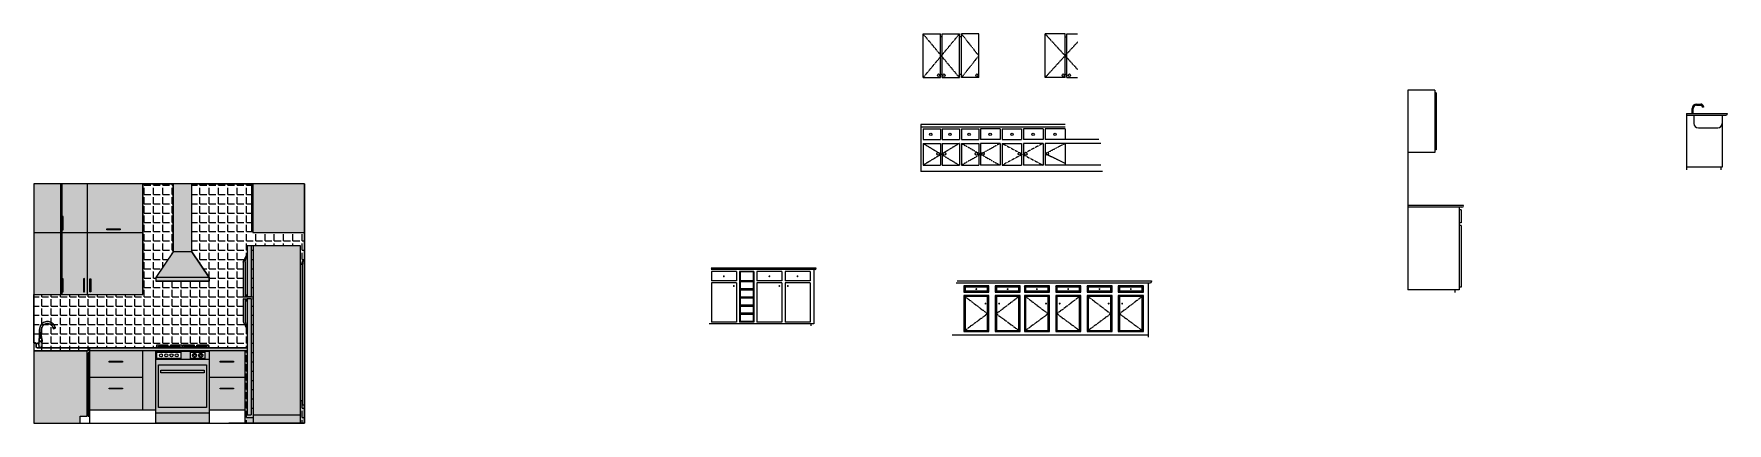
# Model space of a CAD drawing. Header units: millimetres. Extents: x -20209 to 130066, y -17035 to 5322.
# Drawn here: x 110992 to 130066, y -17035 to -12646 of the extents above; entities that cross this region are included whole.
import ezdxf

# ---------------------------------------------------------------- set-up
doc = ezdxf.new("R2010")
doc.units = ezdxf.units.MM
doc.linetypes.add('ACAD_ISO02W100', pattern=[15, 12, -3])
doc.linetypes.add('HIDDEN2', pattern=[0.1875, 0.125, -0.0625])
for name, color, linetype in [('0-ÖLÇÜ', 7, 'Continuous'), ('ESYA', 11, 'Continuous'), ('freecads.com', 7, 'Continuous'), ('furn', 251, 'Continuous'), ('furn section', 47, 'Continuous'), ('KITSHEN', 44, 'Continuous'), ('TEFRİŞ', 11, 'Continuous')]:
    doc.layers.add(name, color=color, linetype=linetype)
pattern_1 = [(0, (90440.48, -7228.02), (0, 104.775), [76.2, -28.575]), (90, (90440.48, -7228.02), (-104.775, 6e-15), [76.2, -28.575])]

# ---------------------------------------------------------------- blocks, each defined once
blk = doc.blocks.new('xolodilnik')
at = {"transparency": 33554687}
h = blk.add_hatch(color=256, dxfattribs=at)
h.dxf.hatch_style = 1
h.set_gradient(color1=(173, 173, 173), color2=(51, 51, 51), tint=1, name='INVSPHERICAL')
h.paths.add_polyline_path([(23222, -12941), (23222, -11033), (22688, -11033), (22688, -12941)])
h.paths.add_polyline_path([(22665, -11033), (22622, -11033), (22622, -11610), (22665, -11610)])
h.paths.add_polyline_path([(22665, -11633), (22622, -11633), (22622, -12941), (22665, -12941)])
at = {"true_color": 0xe3e1de, "transparency": 33554687}
h = blk.add_hatch(color=254, dxfattribs=at)
h.dxf.hatch_style = 1
h.paths.add_polyline_path([(22599, -11633), (22576, -11633), (22576, -11888), (22622, -11980), (22599, -11888)])
h.paths.add_polyline_path([(22599, -11217), (22622, -11124), (22576, -11217), (22576, -11610), (22599, -11610)])
h = blk.add_hatch(color=254, dxfattribs=at)
h.dxf.hatch_style = 1
h.paths.add_polyline_path([(23245, -11240), (23222, -11240), (23222, -12779), (23245, -12779)])
h.paths.add_polyline_path([(23268, -11205), (23245, -11205), (23245, -12825), (23268, -12825)])
at = {"transparency": 33554687}
h = blk.add_hatch(color=256, dxfattribs=at)
h.dxf.hatch_style = 1
h.set_gradient(color1=(173, 173, 173), color2=(51, 51, 51), tint=1, name='INVSPHERICAL')
h.paths.add_polyline_path([(23222, -13033), (23222, -12941), (22688, -12941), (22688, -13033)])
for p, q in [((22622, -11033), (22622, -11610)), ((22665, -11033), (22622, -11033)), ((22665, -11033), (22665, -11610)), ((23222, -11033), (22688, -11033)), ((22688, -11033), (22688, -13033)), ((23222, -13033), (23222, -11033)), ((22576, -11217), (22622, -11124)), ((22576, -11217), (22576, -11610)), ((22599, -11217), (22622, -11124)), ((22599, -11217), (22599, -11610)), ((23222, -11240), (23245, -11240)), ((23245, -12825), (23245, -11205)), ((23245, -11205), (23268, -11205)), ((23268, -12825), (23268, -11205)), ((22576, -11610), (22599, -11610)), ((22576, -11633), (22576, -11888)), ((22576, -11633), (22599, -11633)), ((22599, -11585), (22622, -11585)), ((22599, -11633), (22599, -11888)), ((22665, -11610), (22622, -11610)), ((22665, -11633), (22622, -11633)), ((22622, -11633), (22622, -12941)), ((22665, -11633), (22665, -12941)), ((22599, -11653), (22622, -11653)), ((22576, -11888), (22622, -11980)), ((22599, -11888), (22622, -11980)), ((23222, -12779), (23245, -12779)), ((22622, -12941), (22665, -12941)), ((22688, -12941), (23222, -12941)), ((23245, -12825), (23268, -12825)), ((22688, -13033), (23222, -13033))]:
    blk.add_line(p, q)

msp = doc.modelspace()

# ---------------------------------------------------------------- hatches: boundary and pattern name
at = {"transparency": 33554687}
h = msp.add_hatch(dxfattribs=at)
h.set_pattern_fill('ANGLE', color=253, scale=15)
h.set_pattern_definition(pattern_1)
h.paths.add_polyline_path([(113349.426, -15635.326), (113372.57, -15635.326), (113372.57, -15654.754), (113395.713, -15654.754), (113395.713, -15635.326), (113438.713, -15635.326), (113438.713, -16942.922), (113395.713, -16942.922), (113395.713, -16215.495), (113367.019, -16215.495), (113367.019, -17035.495), (113461.856, -17035.495), (113461.856, -15035.495), (113995.713, -15035.495), (113995.713, -15241.89), (114018.856, -15241.89), (114018.856, -15207.175), (114041.999, -15207.175), (114041.999, -14885.495), (113459.999, -14885.495), (113459.999, -14867.479), (113441.999, -14867.479), (113441.999, -14353.512), (113459.999, -14353.512), (113459.999, -14335.495), (112773.245, -14335.495), (112773.245, -15103.544), (112966.787, -15393.607), (112966.787, -15435.495), (112366.657, -15435.495), (112366.657, -15393.607), (112560.199, -15103.544), (112560.199, -14335.495), (112218.345, -14335.495), (112218.345, -15585.495), (111091.999, -15585.495), (110991.999, -15585.495), (110991.999, -16218.271), (111592.247, -16218.271), (111605.256, -16218.271, 0.414220303), (111616.247, -16207.279), (111616.247, -16196.487), (111618.345, -16185.495), (112366.657, -16185.495), (112366.657, -16182.054), (112372.995, -16182.054), (112372.995, -16154.524), (112503.763, -16154.524), (112503.763, -16164.848), (112452.353, -16168.289), (112418.292, -16168.289), (112411.409, -16175.172), (112623.647, -16175.172), (112616.765, -16168.289), (112582.703, -16168.289), (112531.293, -16164.848), (112531.293, -16154.524), (112662.061, -16154.524), (112662.061, -16182.054), (112670.665, -16182.054), (112670.665, -16154.524), (112801.433, -16154.524), (112801.433, -16164.848), (112750.022, -16168.289), (112715.961, -16168.289), (112709.079, -16175.172), (112921.317, -16175.172), (112914.434, -16168.289), (112880.373, -16168.289), (112828.963, -16164.848), (112828.963, -16154.524), (112959.731, -16154.524), (112959.731, -16182.054), (112967.019, -16182.054), (113395.713, -16185.495), (113395.713, -15982.475), (113349.426, -15889.902)])
h.paths.add_polyline_path([(113349.426, -15612.183), (113349.426, -15218.747), (113395.713, -15126.173), (113395.713, -15035.473), (113438.713, -15035.473), (113438.713, -15612.183), (113395.713, -15612.183), (113395.713, -15587.114), (113372.57, -15587.114), (113372.57, -15612.183)], flags=16)
h.paths.add_polyline_path([(111216.32, -15971.816), (111218.679, -15970.864), (111221.35, -15969.786), (111224.199, -15968.637), (111227.048, -15967.487), (111229.718, -15966.409), (111232.077, -15965.457), (111235.327, -15964.145), (111231.872, -15955.585), (111231.471, -15955.747), (111228.622, -15956.897), (111226.263, -15957.849), (111223.593, -15958.927), (111220.744, -15960.077), (111217.895, -15961.227), (111215.225, -15962.304), (111212.865, -15963.257), (111210.017, -15964.406), (111209.616, -15964.568), (111213.071, -15973.128), (111213.472, -15972.966)], flags=16)
h.paths.add_polyline_path([(111231.461, -15955.336), (111231.06, -15955.498), (111230.403, -15956.178), (111231.471, -15955.747)], flags=0)
h.paths.add_polyline_path([(111212.865, -15963.257), (111212.722, -15962.901), (111210.14, -15963.942), (111209.739, -15964.104), (111209.616, -15964.568)], flags=16)
h.paths.add_polyline_path([(111215.214, -15961.894), (111217.607, -15960.513), (111214.937, -15961.591), (111212.944, -15962.81)], flags=16)
h.paths.add_polyline_path([(111212.944, -15962.81), (111214.937, -15961.591), (111212.578, -15962.543), (111211.208, -15963.511)], flags=16)
h.paths.add_polyline_path([(111062.887, -16079.135), (111062.887, -16079.078), (111062.679, -16079.162)], flags=16)
h.paths.add_polyline_path([(111073.437, -16079.495), (111073.3, -16079.477), (111073.326, -16079.495)], flags=16)
h.paths.add_polyline_path([(111084.887, -16181.495), (111085.931, -16181.495), (111085.931, -16180.495), (111084.887, -16079.717)], flags=16)
h.paths.add_polyline_path([(111049.887, -16102.826), (111049.887, -16104.726), (111050.255, -16105.512)], flags=0)
h.paths.add_polyline_path([(111033.742, -16138.286), (111034.145, -16138.227), (111033.815, -16136.285)], flags=16)
h.paths.add_polyline_path([(111048.887, -16181.726), (111048.887, -16155.386), (111043.556, -16140.585), (111041.96, -16137.778), (111040.334, -16137.628), (111042.906, -16138.78), (111048.887, -16155.386), (111048.887, -16181.726), (111078.319, -16181.726), (111079.593, -16181.495), (111077.846, -16181.495), (111046.999, -16181.726)], flags=16)
h.paths.add_polyline_path([(111231.999, -15965.903), (111227.147, -15967.861), (111224.343, -15968.993), (111221.539, -15970.125), (111218.957, -15971.167), (111213.482, -15973.377), (111213.482, -15973.377), (111213.883, -15973.215), (111216.687, -15972.083), (111221.539, -15970.125), (111224.343, -15968.993), (111227.147, -15967.861), (111229.729, -15966.819), (111235.204, -15964.609), (111235.204, -15964.609)], flags=16)
h.paths.add_polyline_path([(111234.926, -15964.307), (111233.858, -15964.738), (111233.735, -15965.202), (111234.803, -15964.771)], flags=16)
h.paths.add_polyline_path([(111228.256, -15956.63), (111223.404, -15958.588), (111220.6, -15959.72), (111217.796, -15960.852), (111217.607, -15960.513), (111220.456, -15959.363), (111223.305, -15958.214), (111225.975, -15957.136), (111228.334, -15956.183), (111231.183, -15955.034), (111231.584, -15954.872), (111228.036, -15945.053), (111222.83, -15934.495), (111216.289, -15924.706), (111208.527, -15915.855), (111199.676, -15908.093), (111189.887, -15901.553), (111179.329, -15896.346), (111168.181, -15892.562), (111156.635, -15890.265), (111144.887, -15889.495), (111133.14, -15890.265), (111121.593, -15892.562), (111110.445, -15896.346), (111099.887, -15901.553), (111090.098, -15908.093), (111081.247, -15915.855), (111073.485, -15924.706), (111066.945, -15934.495), (111061.738, -15945.053), (111057.954, -15956.201), (111055.657, -15967.748), (111054.887, -15979.495), (111054.887, -16079.495), (111060.337, -16079.495), (111062.425, -16079.212), (111058.865, -16080.621), (111055.087, -16083.307), (111052.487, -16086.72), (111050.821, -16090.584), (111050.221, -16094.705), (111050.821, -16098.826), (111052.487, -16102.69), (111055.087, -16106.103), (111058.62, -16108.614), (111062.621, -16110.224), (111066.887, -16110.804), (111071.153, -16110.224), (111075.154, -16108.614), (111078.687, -16106.103), (111081.287, -16102.69), (111082.953, -16098.826), (111083.553, -16094.705), (111082.953, -16090.584), (111081.287, -16086.72), (111078.653, -16083.262), (111073.909, -16079.717), (111078.887, -16079.717), (111078.887, -16079.495), (111081.763, -16079.495), (111083.458, -16079.495), (111084.093, -16079.495), (111085.68, -16079.717), (111082.452, -16079.717), (111079.593, -16079.717), (111073.909, -16079.717), (111080.768, -16084.843), (111083.287, -16090.778), (111083.887, -16095.028), (111083.887, -16102.146), (111083.887, -16105.788), (111081.599, -16110.973), (111078.918, -16114.447), (111073.405, -16118.417), (111064.539, -16119.502), (111058.452, -16117.036), (111054.856, -16114.447), (111052.175, -16110.973), (111049.578, -16105.087), (111049.887, -16102.826), (111049.887, -16095.028), (111048.887, -16079.717), (111048.887, -16142.699), (111047.576, -16139.059), (111046.194, -16136.629), (111044.167, -16134.768), (111041.694, -16133.66), (111039.016, -16133.413), (111038.596, -16133.413), (111032.128, -16134.34), (111032.456, -16136.285), (111032.529, -16134.282), (111040.526, -16133.136), (111045.467, -16135.35), (111047.576, -16139.059), (111048.887, -16142.699), (111048.887, -16079.495), (111052.011, -16079.495), (111054.887, -16079.495), (111054.887, -15979.495), (111055.657, -15967.748), (111057.954, -15956.201), (111061.738, -15945.053), (111066.945, -15934.495), (111073.485, -15924.706), (111081.247, -15915.855), (111090.098, -15908.093), (111099.887, -15901.553), (111110.445, -15896.346), (111121.593, -15892.562), (111133.14, -15890.265), (111144.887, -15889.495), (111156.635, -15890.265), (111168.181, -15892.562), (111179.329, -15896.346), (111189.887, -15901.553), (111199.676, -15908.093), (111208.527, -15915.855), (111216.289, -15924.706), (111222.83, -15934.495), (111228.036, -15945.053), (111231.833, -15955.562), (111231.46, -15955.336)], flags=16)
h.paths.add_polyline_path([(111218.957, -15971.167), (111216.687, -15972.083), (111213.883, -15973.215), (111213.472, -15972.966), (111214.54, -15972.535)], flags=16)
h.paths.add_polyline_path([(111083.21, -16107.772), (111081.202, -16110.042), (111080.26, -16112.401), (111074.983, -16116.355), (111071.039, -16117.825), (111066.887, -16118.427), (111062.735, -16117.825), (111056.865, -16115.637), (111052.771, -16110.54), (111052.572, -16110.042), (111054.887, -16112.659), (111058.42, -16115.062), (111062.487, -16116.542), (111066.887, -16117.057), (111071.287, -16116.542), (111075.354, -16115.062), (111078.887, -16112.659), (111081.62, -16109.569), (111083.287, -16106.008), (111083.838, -16102.465), (111084.089, -16104.296), (111083.52, -16105.512)], flags=16)
h.paths.add_polyline_path([(111070.828, -16018.584), (111070.687, -16018.584), (111070.299, -16018.584), (111067.899, -16018.584), (111063.475, -16018.584), (111063.087, -16018.584), (111062.946, -16018.584), (111063.063, -16018.524), (111063.205, -16018.524), (111063.581, -16018.524), (111064.181, -16018.524), (111064.981, -16018.524), (111065.899, -16018.524), (111067.875, -16018.524), (111070.569, -16018.524), (111070.711, -16018.524)], flags=16)
h.paths.add_polyline_path([(111067.875, -16018.524), (111066.887, -16018.584), (111067.899, -16018.584), (111068.793, -16018.524)], flags=0)
h.paths.add_polyline_path([(111061.148, -16079.717), (111061.709, -16079.495), (111060.163, -16079.495), (111059.866, -16079.717)], flags=0)
h.paths.add_polyline_path([(111054.181, -16079.717), (111051.322, -16079.717), (111049.522, -16079.717), (111048.887, -16079.717), (111049.152, -16079.569), (111049.681, -16079.495), (111050.316, -16079.495)], flags=0)
at = {"true_color": 0xbdbd7a, "transparency": 33554687}
h = msp.add_hatch(color=43, dxfattribs=at)
h.dxf.hatch_style = 1
h.paths.add_polyline_path([(112218.345, -14335.495), (111591.999, -14335.495), (111591.999, -14885.495), (112218.345, -14885.495)])
h.paths.add_polyline_path([(111962.552, -14845.555), (111962.552, -14855.555), (111812.552, -14855.555), (111812.552, -14845.555)], flags=16)
h.paths.add_polyline_path([(112218.345, -14885.495), (111591.999, -14885.495), (111591.999, -15585.495), (112218.345, -15585.495)])
h.paths.add_polyline_path([(111633.467, -15406.495), (111633.467, -15556.495), (111623.467, -15556.495), (111623.467, -15406.495)], flags=16)
h.paths.add_polyline_path([(111591.999, -14335.495), (111312.005, -14335.495), (111312.005, -14706.495), (111322.016, -14706.485), (111322.016, -14856.495), (111312.005, -14856.495), (111312.005, -14885.495), (111591.999, -14885.495)])
h.paths.add_polyline_path([(111591.999, -14885.495), (111312.005, -14885.495), (111312.005, -15406.495), (111322.016, -15406.485), (111322.016, -15556.495), (111312.005, -15556.495), (111312.005, -15585.495), (111591.999, -15585.495)])
h.paths.add_polyline_path([(111552.439, -15406.495), (111562.486, -15406.463), (111562.486, -15556.495), (111552.439, -15556.495)], flags=16)
h.paths.add_polyline_path([(111291.738, -14885.495), (110991.999, -14885.495), (110991.999, -15585.495), (111291.738, -15585.495)])
h.paths.add_polyline_path([(111291.738, -14335.495), (110991.999, -14335.495), (110991.999, -14885.495), (111291.738, -14885.495)])
h.paths.add_polyline_path([(114041.999, -14335.495), (113459.999, -14335.495), (113459.999, -14353.512), (113459.999, -14867.479), (113459.999, -14885.495), (114041.999, -14885.495)])
h.paths.add_polyline_path([(113367.019, -16515.495), (112967.019, -16515.495), (112967.019, -16885.495), (113367.019, -16885.495)])
h.paths.add_polyline_path([(113091.722, -16649.495), (113091.722, -16639.495), (113241.722, -16639.495), (113241.722, -16649.495)], flags=16)
h.paths.add_polyline_path([(113367.019, -16215.495), (112967.019, -16215.495), (112967.019, -16515.495), (113367.019, -16515.495)])
h.paths.add_polyline_path([(113091.722, -16347.53), (113091.722, -16337.53), (113241.722, -16337.53), (113241.722, -16347.53)], flags=16)
h.paths.add_polyline_path([(112218.345, -16215.495), (111618.345, -16215.495), (111618.345, -16515.495), (112218.345, -16515.495)])
h.paths.add_polyline_path([(111841.999, -16347.53), (111841.999, -16337.53), (111991.999, -16337.53), (111991.999, -16347.53)], flags=16)
h.paths.add_polyline_path([(112218.345, -16515.495), (111618.345, -16515.495), (111618.345, -16885.495), (112218.345, -16885.495)])
h.paths.add_polyline_path([(111841.999, -16649.495), (111841.999, -16639.495), (111991.999, -16639.495), (111991.999, -16649.495)], flags=16)
h.paths.add_polyline_path([(112366.657, -16215.495), (112218.345, -16215.495), (112218.345, -16515.495), (112218.345, -16885.495), (112366.657, -16885.495)])
h = msp.add_hatch(color=43, dxfattribs=at)
h.dxf.hatch_style = 1
h.paths.add_polyline_path([(111312.005, -14335.495), (111291.738, -14335.495), (111291.738, -14885.495), (111312.005, -14885.495)])
h.paths.add_polyline_path([(111312.005, -14885.495), (111291.738, -14885.495), (111291.738, -15585.495), (111312.005, -15585.495)])
h.paths.add_polyline_path([(113459.999, -14353.512), (113441.999, -14353.512), (113441.999, -14867.479), (113459.999, -14867.479)])
at = {"transparency": 33554687}
h = msp.add_hatch(color=250, dxfattribs=at)
h.dxf.hatch_style = 1
h.set_gradient(color1=(51, 51, 51), color2=(222, 222, 222), tint=1, name='HEMISPHERICAL')
h.paths.add_polyline_path([(112773.245, -14335.495), (112560.199, -14335.495), (112560.199, -15103.544), (112773.245, -15103.544)])
h.paths.add_polyline_path([(112773.245, -15103.544), (112560.199, -15103.544), (112366.657, -15393.607), (112966.787, -15393.607)])
at = {"true_color": 0x37371b, "transparency": 33554687}
h = msp.add_hatch(color=39, dxfattribs=at)
h.dxf.hatch_style = 1
h.paths.add_polyline_path([(111962.552, -14845.555), (111812.552, -14845.555), (111812.552, -14855.555), (111962.552, -14855.555)])
h.paths.add_polyline_path([(111322.016, -14706.485), (111312.016, -14706.495), (111312.016, -14856.495), (111322.016, -14856.495)])
h.paths.add_polyline_path([(111562.486, -15406.463), (111552.439, -15406.495), (111552.439, -15556.495), (111562.486, -15556.495)])
h.paths.add_polyline_path([(111633.467, -15406.495), (111623.467, -15406.495), (111623.467, -15556.495), (111633.467, -15556.495)])
h.paths.add_polyline_path([(111322.016, -15406.485), (111312.016, -15406.495), (111312.016, -15556.495), (111322.016, -15556.495)])
h.paths.add_polyline_path([(111991.999, -16639.495), (111841.999, -16639.495), (111841.999, -16649.495), (111991.999, -16649.495)])
h.paths.add_polyline_path([(111991.999, -16337.53), (111841.999, -16337.53), (111841.999, -16347.53), (111991.999, -16347.53)])
h.paths.add_polyline_path([(113241.722, -16337.53), (113091.722, -16337.53), (113091.722, -16347.53), (113241.722, -16347.53)])
h.paths.add_polyline_path([(113241.722, -16639.495), (113091.722, -16639.495), (113091.722, -16649.495), (113241.722, -16649.495)])
at = {"true_color": 0xd3d3a6, "transparency": 33554687}
h = msp.add_hatch(color=9, dxfattribs=at)
h.dxf.hatch_style = 1
h.paths.add_polyline_path([(114041.999, -15207.175), (114018.856, -15207.175), (114018.856, -15241.89), (113995.713, -15241.89), (113995.713, -15035.495), (113395.713, -15035.473), (113395.713, -15126.173), (113349.426, -15218.747), (113349.426, -15612.183), (113461.856, -15612.183), (113461.856, -15639.305), (113349.426, -15635.326), (113349.426, -15889.902), (113395.713, -15982.475), (113394.898, -16185.492), (113395.713, -16185.495), (111618.345, -16185.495), (111618.345, -16215.495), (113367.019, -16215.495), (113367.019, -17035.495), (114041.999, -17035.495)])
at = {"transparency": 33554687}
h = msp.add_hatch(color=7, dxfattribs=at)
h.dxf.hatch_style = 1
h.paths.add_polyline_path([(112966.787, -15393.607), (112366.657, -15393.607), (112366.657, -15414.551), (112366.657, -15435.495), (112966.787, -15435.495)])
at = {"true_color": 0xffffff, "transparency": 33554687}
h = msp.add_hatch(color=7, dxfattribs=at)
h.dxf.hatch_style = 1
h.paths.add_polyline_path([(111081.136, -15962.413), (111083.911, -15954.238), (111087.729, -15946.495), (111092.526, -15939.317), (111098.218, -15932.826), (111104.709, -15927.134), (111111.887, -15922.337), (111119.63, -15918.519), (111127.805, -15915.744), (111136.273, -15914.06), (111144.887, -15913.495), (111153.502, -15914.06), (111161.969, -15915.744), (111170.144, -15918.519), (111177.887, -15922.337), (111185.066, -15927.134), (111191.556, -15932.826), (111197.249, -15939.317), (111202.045, -15946.495), (111205.863, -15954.238), (111209.328, -15963.855), (111209.729, -15963.693), (111210.797, -15963.262), (111212.578, -15962.543), (111214.937, -15961.591), (111217.607, -15960.513), (111220.456, -15959.363), (111223.305, -15958.214), (111225.975, -15957.136), (111228.334, -15956.183), (111230.115, -15955.465), (111231.183, -15955.034), (111231.584, -15954.872), (111228.036, -15945.053), (111222.83, -15934.495), (111219.559, -15929.601), (111216.289, -15924.706), (111209.108, -15916.517), (111199.676, -15908.093), (111189.887, -15901.553), (111179.329, -15896.346), (111168.181, -15892.562), (111156.635, -15890.265), (111144.887, -15889.495), (111133.14, -15890.265), (111121.593, -15892.562), (111111.792, -15895.889), (111099.887, -15901.553), (111081.247, -15915.855), (111073.485, -15924.706), (111066.945, -15934.495), (111061.738, -15945.053), (111057.954, -15956.201), (111055.657, -15967.748), (111054.887, -15979.495), (111054.887, -16079.495), (111058.311, -16079.495), (111061.709, -16079.495), (111062.887, -16079.029), (111062.887, -16018.524), (111063.581, -16018.524), (111064.181, -16018.524), (111064.981, -16018.524), (111065.899, -16018.524), (111067.875, -16018.524), (111068.793, -16018.524), (111069.593, -16018.524), (111070.193, -16018.524), (111070.887, -16018.524), (111070.887, -16079.078), (111071.095, -16079.162), (111071.287, -16079.187), (111072.065, -16079.495), (111078.887, -16079.495), (111078.887, -15979.495), (111079.452, -15970.88)], flags=16)
h.paths.add_polyline_path([(111084.887, -16079.717), (111084.622, -16079.569), (111084.093, -16079.495), (111078.887, -16079.495), (111078.887, -15979.495), (111079.452, -15970.88), (111081.136, -15962.413), (111083.911, -15954.238), (111088.625, -15945.155), (111092.526, -15939.317), (111101.464, -15929.98), (111108.298, -15924.736), (111115.759, -15920.428), (111119.63, -15918.519), (111127.805, -15915.744), (111136.273, -15914.06), (111144.887, -15913.495), (111153.502, -15914.06), (111161.969, -15915.744), (111170.144, -15918.519), (111177.887, -15922.337), (111185.066, -15927.134), (111194.402, -15936.072), (111199.647, -15942.906), (111203.954, -15950.367), (111206.664, -15956.46), (111209.328, -15963.855), (111209.739, -15964.104), (111209.616, -15964.568), (111213.071, -15973.128), (111213.482, -15973.377), (111235.204, -15964.61), (111235.327, -15964.145), (111231.872, -15955.585), (111231.461, -15955.336), (111231.584, -15954.872), (111228.036, -15945.053), (111222.83, -15934.495), (111219.559, -15929.601), (111216.289, -15924.706), (111209.108, -15916.517), (111199.676, -15908.093), (111189.887, -15901.553), (111179.329, -15896.346), (111168.181, -15892.562), (111156.635, -15890.265), (111144.887, -15889.495), (111133.14, -15890.265), (111121.593, -15892.562), (111111.792, -15895.889), (111099.887, -15901.553), (111081.247, -15915.855), (111073.485, -15924.706), (111066.945, -15934.495), (111061.738, -15945.053), (111057.954, -15956.201), (111055.657, -15967.748), (111054.887, -15979.495), (111054.887, -16079.495), (111049.681, -16079.495), (111049.152, -16079.569), (111048.887, -16079.717), (111048.887, -16142.699), (111047.576, -16139.059), (111046.194, -16136.629), (111044.167, -16134.768), (111041.694, -16133.66), (111038.806, -16133.413), (111038.596, -16133.413), (111033.182, -16134.188), (111033.601, -16135.024), (111033.815, -16136.285), (111033.742, -16138.286), (111039.052, -16137.509), (111040.334, -16137.628), (111041.689, -16138.235), (111042.799, -16139.254), (111043.556, -16140.585), (111048.887, -16155.386), (111048.887, -16181.495), (111084.887, -16181.495)], flags=17)
h.paths.add_polyline_path([(111061.709, -16079.495), (111058.311, -16079.495), (111057.94, -16079.717), (111061.148, -16079.717)], flags=0)
h.paths.add_polyline_path([(111062.887, -16079.135), (111062.887, -16079.078), (111062.679, -16079.162)], flags=16)
h.paths.add_polyline_path([(111062.506, -16118.679), (111058.452, -16117.036), (111054.856, -16114.447), (111052.175, -16110.973), (111050.475, -16107.121), (111049.887, -16102.826), (111049.937, -16102.465), (111049.887, -16102.146), (111049.887, -16095.028), (111050.487, -16090.778), (111052.154, -16086.85), (111054.887, -16083.437), (111058.42, -16080.797), (111058.865, -16080.621), (111055.087, -16083.307), (111052.487, -16086.72), (111050.821, -16090.584), (111050.221, -16094.705), (111050.821, -16098.826), (111052.487, -16102.69), (111055.087, -16106.103), (111058.62, -16108.614), (111062.621, -16110.224), (111066.887, -16110.804), (111071.153, -16110.224), (111075.154, -16108.614), (111078.687, -16106.103), (111081.287, -16102.69), (111082.953, -16098.826), (111083.553, -16094.705), (111082.953, -16090.584), (111081.287, -16086.72), (111078.687, -16083.307), (111075.154, -16080.795), (111071.153, -16079.185), (111070.887, -16079.149), (111070.887, -16018.704), (111070.828, -16018.584), (111070.687, -16018.584), (111070.299, -16018.584), (111067.899, -16018.584), (111066.887, -16018.584), (111065.875, -16018.584), (111063.475, -16018.584), (111063.087, -16018.584), (111062.946, -16018.584), (111063.063, -16018.524), (111063.205, -16018.524), (111063.581, -16018.524), (111064.181, -16018.524), (111064.981, -16018.524), (111065.899, -16018.524), (111067.875, -16018.524), (111068.793, -16018.524), (111069.593, -16018.524), (111070.193, -16018.524), (111070.887, -16018.524), (111070.887, -16079.078), (111071.095, -16079.162), (111071.287, -16079.187), (111075.354, -16080.797), (111078.887, -16083.437), (111081.62, -16086.85), (111083.287, -16090.778), (111083.887, -16095.028), (111083.887, -16102.146), (111083.838, -16102.465), (111083.887, -16102.826), (111083.299, -16107.121), (111081.599, -16110.973), (111078.918, -16114.447), (111075.322, -16117.036), (111071.268, -16118.679), (111066.887, -16119.215)], flags=16)
h.paths.add_polyline_path([(111066.887, -16118.427), (111062.735, -16117.825), (111058.791, -16116.355), (111055.401, -16113.815), (111052.771, -16110.54), (111052.572, -16110.042), (111054.887, -16112.659), (111058.42, -16115.062), (111062.487, -16116.542), (111066.887, -16117.057), (111071.287, -16116.542), (111075.354, -16115.062), (111078.887, -16112.659), (111081.202, -16110.042), (111081.003, -16110.54), (111078.373, -16113.815), (111074.983, -16116.355), (111071.039, -16117.825)], flags=16)
h.paths.add_polyline_path([(111078.687, -16083.307), (111075.154, -16080.795), (111071.153, -16079.185), (111070.887, -16079.149), (111070.887, -16018.704), (111070.828, -16018.584), (111070.299, -16018.584), (111067.899, -16018.584), (111066.887, -16018.584), (111065.875, -16018.584), (111063.475, -16018.584), (111062.946, -16018.584), (111062.887, -16018.704), (111062.887, -16079.029), (111062.887, -16079.149), (111062.621, -16079.185), (111058.62, -16080.795), (111055.087, -16083.307), (111052.487, -16086.72), (111050.821, -16090.584), (111050.221, -16094.705), (111050.821, -16098.826), (111052.487, -16102.69), (111055.087, -16106.103), (111058.62, -16108.614), (111062.621, -16110.224), (111066.887, -16110.804), (111071.153, -16110.224), (111075.154, -16108.614), (111078.687, -16106.103), (111081.287, -16102.69), (111082.953, -16098.826), (111083.553, -16094.705), (111082.953, -16090.584), (111081.287, -16086.72)], flags=0)
h.paths.add_polyline_path([(111081.202, -16110.042), (111081.62, -16109.569), (111083.287, -16106.008), (111083.887, -16102.146), (111083.887, -16095.028), (111083.287, -16090.778), (111081.62, -16086.85), (111078.887, -16083.437), (111078.653, -16083.262), (111081.287, -16086.72), (111082.953, -16090.584), (111083.553, -16094.705), (111082.953, -16098.826), (111081.287, -16102.69), (111078.687, -16106.103), (111075.154, -16108.614), (111071.153, -16110.224), (111066.887, -16110.804), (111062.621, -16110.224), (111058.62, -16108.614), (111055.087, -16106.103), (111052.487, -16102.69), (111050.821, -16098.826), (111050.221, -16094.705), (111050.821, -16090.584), (111052.487, -16086.72), (111055.122, -16083.262), (111054.887, -16083.437), (111052.154, -16086.85), (111050.487, -16090.778), (111049.887, -16095.028), (111049.887, -16102.146), (111049.937, -16102.465), (111050.487, -16106.008), (111052.154, -16109.569), (111054.887, -16112.659), (111058.42, -16115.062), (111062.487, -16116.542), (111066.887, -16117.057), (111071.287, -16116.542), (111075.354, -16115.062), (111078.887, -16112.659)], flags=16)
h.paths.add_polyline_path([(111054.887, -16083.437), (111055.122, -16083.262), (111058.42, -16080.797), (111058.865, -16080.621), (111061.148, -16079.717), (111057.94, -16079.717), (111054.181, -16079.717), (111051.322, -16079.717), (111049.522, -16079.717), (111048.887, -16079.717), (111048.887, -16142.699), (111047.576, -16139.059), (111046.194, -16136.629), (111044.167, -16134.768), (111041.694, -16133.66), (111038.806, -16133.413), (111038.596, -16133.413), (111033.182, -16134.188), (111033.601, -16135.024), (111033.815, -16136.285), (111033.742, -16138.286), (111039.052, -16137.509), (111040.334, -16137.628), (111041.689, -16138.235), (111042.799, -16139.254), (111043.556, -16140.585), (111048.887, -16155.386), (111048.887, -16181.495), (111084.887, -16181.495), (111084.887, -16079.717), (111084.252, -16079.717), (111082.452, -16079.717), (111079.593, -16079.717), (111075.834, -16079.717), (111072.626, -16079.717), (111075.354, -16080.797), (111078.887, -16083.437), (111081.62, -16086.85), (111083.287, -16090.778), (111083.887, -16095.028), (111083.887, -16102.146), (111083.838, -16102.465), (111083.887, -16102.826), (111083.299, -16107.121), (111081.599, -16110.973), (111078.918, -16114.447), (111075.322, -16117.036), (111071.268, -16118.679), (111066.887, -16119.215), (111062.506, -16118.679), (111058.452, -16117.036), (111054.856, -16114.447), (111052.175, -16110.973), (111050.475, -16107.121), (111049.887, -16102.826), (111049.937, -16102.465), (111049.887, -16102.146), (111049.887, -16095.028), (111050.487, -16090.778), (111052.154, -16086.85)], flags=16)
h.paths.add_polyline_path([(111085.931, -16181.726), (111083.122, -16181.726), (111078.319, -16181.726), (111046.999, -16181.726), (111044.699, -16181.726), (111043.887, -16181.726), (111043.887, -16185.495), (111044.699, -16185.495), (111046.999, -16185.495), (111083.122, -16185.495), (111085.931, -16185.495)], flags=16)
h.paths.add_polyline_path([(111089.887, -16181.726), (111089.075, -16181.726), (111085.931, -16181.726), (111085.931, -16185.495), (111086.775, -16185.495), (111089.075, -16185.495), (111089.887, -16185.495)], flags=17)
h.paths.add_polyline_path([(111088.872, -16181.495), (111085.931, -16181.495), (111085.931, -16181.726), (111089.075, -16181.726), (111089.887, -16181.726), (111089.549, -16181.572)], flags=17)
h.paths.add_polyline_path([(111088.872, -16181.495), (111084.887, -16181.495), (111048.887, -16181.495), (111044.902, -16181.495), (111044.225, -16181.572), (111043.887, -16181.726), (111043.887, -16185.495), (111044.699, -16185.495), (111046.999, -16185.495), (111083.122, -16185.495), (111089.887, -16185.495), (111089.887, -16181.726), (111089.549, -16181.572)])
h.paths.add_polyline_path([(111044.167, -16134.768), (111041.694, -16133.66), (111038.806, -16133.413), (111038.596, -16133.413), (111032.79, -16134.245), (111032.502, -16135.024), (111032.456, -16136.285), (111032.669, -16137.546), (111033.061, -16138.325), (111033.481, -16138.325), (111039.052, -16137.509), (111040.334, -16137.628), (111041.689, -16138.235), (111042.799, -16139.254), (111043.556, -16140.585), (111048.887, -16155.386), (111048.887, -16181.495), (111084.887, -16181.495), (111084.887, -16079.717), (111084.622, -16079.569), (111084.093, -16079.495), (111078.887, -16079.495), (111078.887, -15979.495), (111079.452, -15970.88), (111081.136, -15962.413), (111083.911, -15954.238), (111088.625, -15945.155), (111092.526, -15939.317), (111101.464, -15929.98), (111108.298, -15924.736), (111115.759, -15920.428), (111119.63, -15918.519), (111127.805, -15915.744), (111136.273, -15914.06), (111144.887, -15913.495), (111153.502, -15914.06), (111161.969, -15915.744), (111170.144, -15918.519), (111177.887, -15922.337), (111185.066, -15927.134), (111194.402, -15936.072), (111199.647, -15942.906), (111203.954, -15950.367), (111206.664, -15956.46), (111209.328, -15963.855), (111209.739, -15964.104), (111209.616, -15964.568), (111213.071, -15973.128), (111213.482, -15973.377), (111235.204, -15964.61), (111235.327, -15964.145), (111231.872, -15955.585), (111231.461, -15955.336), (111231.584, -15954.872), (111228.036, -15945.053), (111222.83, -15934.495), (111219.559, -15929.601), (111216.289, -15924.706), (111209.108, -15916.517), (111199.676, -15908.093), (111189.887, -15901.553), (111179.329, -15896.346), (111168.181, -15892.562), (111156.635, -15890.265), (111144.887, -15889.495), (111133.14, -15890.265), (111121.593, -15892.562), (111111.792, -15895.889), (111099.887, -15901.553), (111081.247, -15915.855), (111073.485, -15924.706), (111066.945, -15934.495), (111061.738, -15945.053), (111057.954, -15956.201), (111055.657, -15967.748), (111054.887, -15979.495), (111054.887, -16079.495), (111049.681, -16079.495), (111049.152, -16079.569), (111048.887, -16079.717), (111048.887, -16142.699), (111047.576, -16139.059), (111046.194, -16136.629)])
h.paths.add_polyline_path([(111049.887, -16102.826), (111049.937, -16102.465), (111049.887, -16102.146), (111049.887, -16095.028), (111050.487, -16090.778), (111052.154, -16086.85), (111054.887, -16083.437), (111058.42, -16080.797), (111062.487, -16079.187), (111062.887, -16079.135), (111062.887, -16018.704), (111062.946, -16018.584), (111063.063, -16018.524), (111063.205, -16018.524), (111063.581, -16018.524), (111064.181, -16018.524), (111064.981, -16018.524), (111065.899, -16018.524), (111067.875, -16018.524), (111068.793, -16018.524), (111069.593, -16018.524), (111070.193, -16018.524), (111070.569, -16018.524), (111070.711, -16018.524), (111070.828, -16018.584), (111070.887, -16018.704), (111070.887, -16079.135), (111071.287, -16079.187), (111075.354, -16080.797), (111078.887, -16083.437), (111081.62, -16086.85), (111083.287, -16090.778), (111083.887, -16095.028), (111083.887, -16102.146), (111083.838, -16102.465), (111083.887, -16102.826), (111083.299, -16107.121), (111081.599, -16110.973), (111078.918, -16114.447), (111075.322, -16117.036), (111071.268, -16118.679), (111066.887, -16119.215), (111062.506, -16118.679), (111058.452, -16117.036), (111054.856, -16114.447), (111052.175, -16110.973), (111050.475, -16107.121)], flags=0)
at = {"transparency": 33554687}
h = msp.add_hatch(color=251, dxfattribs=at)
h.dxf.hatch_style = 1
h.paths.add_polyline_path([(112452.353, -16154.524), (112372.995, -16154.524), (112372.995, -16182.054), (112386.76, -16182.054), (112400.525, -16168.289), (112452.353, -16168.289)], flags=0)
h.paths.add_polyline_path([(112503.763, -16164.848), (112503.763, -16154.524), (112452.353, -16154.524), (112452.353, -16168.289)], flags=17)
h.paths.add_polyline_path([(112418.292, -16168.289), (112400.525, -16168.289), (112386.76, -16182.054), (112404.527, -16182.054)], flags=0)
h.paths.add_polyline_path([(112967.019, -16182.054), (112959.731, -16182.054), (112366.657, -16182.054), (112366.657, -16185.495), (112967.019, -16185.495)])
h.paths.add_polyline_path([(112662.061, -16154.524), (112531.293, -16154.524), (112531.293, -16164.848), (112582.703, -16168.289), (112616.765, -16168.289), (112623.647, -16175.172), (112411.409, -16175.172), (112404.527, -16182.054), (112662.061, -16182.054)])
h.paths.add_polyline_path([(112634.531, -16168.289), (112616.765, -16168.289), (112623.647, -16175.172), (112630.53, -16182.054), (112648.296, -16182.054)], flags=16)
h.paths.add_polyline_path([(112623.647, -16175.172), (112411.409, -16175.172), (112418.292, -16168.289), (112452.353, -16168.289), (112503.763, -16164.848), (112503.763, -16154.524), (112452.353, -16154.524), (112372.995, -16154.524), (112372.995, -16182.054), (112630.53, -16182.054)], flags=16)
h.paths.add_polyline_path([(112959.731, -16154.524), (112828.963, -16154.524), (112828.275, -16164.802), (112880.373, -16168.289), (112914.434, -16168.289), (112921.317, -16175.172), (112709.079, -16175.172), (112702.196, -16182.054), (112959.731, -16182.054)])
h.paths.add_polyline_path([(112932.201, -16168.289), (112914.434, -16168.289), (112921.317, -16175.172), (112928.199, -16182.054), (112945.966, -16182.054)], flags=16)
h.paths.add_polyline_path([(112959.731, -16154.524), (112880.373, -16154.524), (112880.373, -16168.289), (112914.434, -16168.289), (112932.201, -16168.289), (112945.966, -16182.054), (112959.731, -16182.054)], flags=17)
h.paths.add_polyline_path([(112715.961, -16168.289), (112750.022, -16168.289), (112801.433, -16164.848), (112801.433, -16154.524), (112670.665, -16154.524), (112670.665, -16182.054), (112928.199, -16182.054), (112921.317, -16175.172), (112709.079, -16175.172)])
h.paths.add_polyline_path([(112801.433, -16154.524), (112750.022, -16154.524), (112750.022, -16168.289), (112801.433, -16164.848)], flags=17)
h.paths.add_polyline_path([(112715.961, -16168.289), (112698.195, -16168.289), (112684.43, -16182.054), (112702.196, -16182.054), (112709.079, -16175.172)], flags=17)
h.paths.add_polyline_path([(112623.647, -16175.172), (112411.409, -16175.172), (112418.292, -16168.289), (112452.353, -16168.289), (112503.763, -16164.848), (112503.763, -16154.524), (112372.995, -16154.524), (112372.995, -16182.054), (112630.53, -16182.054)])
h = msp.add_hatch(color=251, dxfattribs=at)
h.dxf.hatch_style = 1
h.paths.add_polyline_path([(112452.353, -16154.524), (112372.995, -16154.524), (112372.995, -16182.054), (112386.76, -16182.054), (112400.525, -16168.289), (112452.353, -16168.289)])
h.paths.add_polyline_path([(112418.292, -16168.289), (112400.525, -16168.289), (112386.76, -16182.054), (112404.527, -16182.054)], flags=17)
h.paths.add_polyline_path([(112634.531, -16168.289), (112616.765, -16168.289), (112630.53, -16182.054), (112648.296, -16182.054)])
h.paths.add_polyline_path([(112715.961, -16168.289), (112698.195, -16168.289), (112684.43, -16182.054), (112702.196, -16182.054)])
h.paths.add_polyline_path([(112801.433, -16154.524), (112750.022, -16154.524), (112750.022, -16168.289), (112801.433, -16164.848)])
h.paths.add_polyline_path([(112959.731, -16154.524), (112880.373, -16154.524), (112880.373, -16168.289), (112914.434, -16168.289), (112932.201, -16168.289), (112945.966, -16182.054), (112959.731, -16182.054)])
h.paths.add_polyline_path([(112932.201, -16168.289), (112914.434, -16168.289), (112921.317, -16175.172), (112928.199, -16182.054), (112945.966, -16182.054)], flags=17)
h.paths.add_polyline_path([(112921.317, -16175.172), (112709.079, -16175.172), (112702.196, -16182.054), (112928.199, -16182.054)])
h = msp.add_hatch(color=256, dxfattribs=at)
h.dxf.hatch_style = 1
h.set_gradient(color1=(204, 204, 204), tint=1, name='CURVED')
h.paths.add_polyline_path([(111592.247, -16218.271), (110991.999, -16218.271), (110991.999, -17035.495), (111513.954, -17035.495), (111513.954, -16955.408), (111592.247, -16955.408)])
h.paths.add_polyline_path([(111618.345, -16244.369), (111605.296, -16244.369), (111605.296, -16348.76), (111618.345, -16348.76)])
h.paths.add_polyline_path([(111618.345, -16348.76), (111605.296, -16348.76), (111605.296, -16955.408), (111618.345, -16955.408)])
h = msp.add_hatch(color=256, dxfattribs=at)
h.dxf.hatch_style = 1
h.set_gradient(color1=(51, 51, 51), color2=(214, 214, 214), tint=1, name='INVHEMISPHERICAL')
h.paths.add_polyline_path([(112967.019, -16317.415), (112366.657, -16317.415), (112366.657, -16917.777), (112967.019, -16917.777)])
h.paths.add_polyline_path([(112937.519, -16377.835), (112937.519, -16860.342), (112395.069, -16860.342), (112395.069, -16377.835)], flags=16)
h.paths.add_polyline_path([(112909.297, -16439.872), (112909.297, -16468.46), (112423.29, -16468.46), (112423.29, -16439.872)], flags=0)
h.paths.add_polyline_path([(112967.019, -16223.24), (112366.657, -16223.24), (112366.657, -16317.415), (112967.019, -16317.415)])
h.paths.add_polyline_path([(112648.636, -16305.643), (112377.884, -16305.643), (112377.884, -16235.012), (112648.636, -16235.012)], flags=16)
h.paths.add_polyline_path([(112754.582, -16235.012), (112919.387, -16235.012), (112919.387, -16305.643), (112754.582, -16305.643)], flags=16)
h.paths.add_polyline_path([(112619.207, -16270.328, -1), (112583.891, -16270.328, -1)], flags=0)
h.paths.add_polyline_path([(112825.213, -16270.328, -1), (112778.126, -16270.328, -1)], flags=0)
h.paths.add_polyline_path([(112560.347, -16270.328, -1), (112525.032, -16270.328, -1)], flags=0)
h.paths.add_polyline_path([(112895.844, -16270.328, -1), (112848.757, -16270.328, -1)], flags=0)
h.paths.add_polyline_path([(112501.488, -16270.328, -1), (112466.173, -16270.328, -1)], flags=0)
h.paths.add_polyline_path([(112442.629, -16270.328, -1), (112407.314, -16270.328, -1)], flags=0)
at = {"true_color": 0xe8e8e8, "transparency": 33554687}
h = msp.add_hatch(color=254, dxfattribs=at)
h.dxf.hatch_style = 1
h.paths.add_polyline_path([(112937.519, -16860.342), (112937.519, -16377.835), (112395.069, -16377.835), (112395.069, -16860.342)])
h.paths.add_polyline_path([(112423.29, -16468.46), (112423.29, -16439.872), (112909.297, -16439.872), (112909.297, -16468.46)], flags=16)
at = {"transparency": 33554687}
h = msp.add_hatch(color=7, dxfattribs=at)
h.dxf.hatch_style = 1
h.paths.add_polyline_path([(112909.297, -16439.872), (112423.29, -16439.872), (112423.29, -16468.46), (112909.297, -16468.46)])
h.paths.add_polyline_path([(112407.314, -16270.328, 1), (112442.629, -16270.328, 1)])
h.paths.add_polyline_path([(112501.488, -16270.328, 1), (112466.173, -16270.328, 1)])
h.paths.add_polyline_path([(112525.032, -16270.328, 1), (112560.347, -16270.328, 1)])
h.paths.add_polyline_path([(112583.891, -16270.328, 1), (112619.207, -16270.328, 1)])
h.paths.add_polyline_path([(112825.213, -16270.328, 1), (112778.126, -16270.328, 1)])
h.paths.add_polyline_path([(112848.757, -16270.328, 1), (112895.844, -16270.328, 1)])
h = msp.add_hatch(dxfattribs=at)
h.set_pattern_fill('ANGLE', color=253, scale=15)
h.set_pattern_definition(pattern_1)
h.paths.add_polyline_path([(114041.999, -16827.206), (114018.856, -16827.206), (114018.856, -16780.919), (113995.713, -16780.919), (113995.713, -17035.495), (114041.999, -17035.495)])
h = msp.add_hatch(color=256, dxfattribs=at)
h.dxf.hatch_style = 1
h.set_gradient(color1=(51, 51, 51), color2=(214, 214, 214), tint=1, name='INVHEMISPHERICAL')
h.paths.add_polyline_path([(112967.019, -16917.777), (112366.657, -16917.777), (112366.657, -17035.495), (112967.019, -17035.495)])

# ---------------------------------------------------------------- linework, layer by layer
at = {"color": 250}
for p, q in [((112560.199, -15103.544), (112560.199, -14335.495)), ((112773.245, -15103.544), (112773.245, -14335.495)), ((112560.199, -15103.544), (112366.657, -15393.607)), ((112773.245, -15103.544), (112560.199, -15103.544)), ((112773.245, -15103.544), (112966.787, -15393.607)), ((112966.787, -15393.607), (112366.657, -15393.607)), ((112966.787, -15435.495), (112366.657, -15435.495)), ((112966.787, -15393.607), (112966.787, -15435.495)), ((112372.995, -16154.524), (112372.995, -16182.054)), ((112503.763, -16154.524), (112372.995, -16154.524)), ((112386.76, -16182.054), (112400.525, -16168.289)), ((112400.525, -16168.289), (112452.353, -16168.289)), ((112404.527, -16182.054), (112418.292, -16168.289)), ((112623.647, -16175.172), (112411.409, -16175.172)), ((112452.353, -16154.524), (112452.353, -16168.289)), ((112452.353, -16168.289), (112503.763, -16164.848)), ((112503.763, -16164.848), (112503.763, -16154.524)), ((112662.061, -16154.524), (112531.293, -16154.524)), ((112531.293, -16164.848), (112531.293, -16154.524)), ((112582.703, -16168.289), (112531.293, -16164.848)), ((112582.703, -16154.524), (112582.703, -16168.289)), ((112634.531, -16168.289), (112582.703, -16168.289)), ((112630.53, -16182.054), (112616.765, -16168.289)), ((112648.296, -16182.054), (112634.531, -16168.289)), ((112662.061, -16182.054), (112662.061, -16154.524)), ((112670.665, -16182.054), (112670.665, -16154.524)), ((112670.665, -16154.524), (112801.433, -16154.524)), ((112684.43, -16182.054), (112698.195, -16168.289)), ((112698.195, -16168.289), (112750.022, -16168.289)), ((112702.196, -16182.054), (112715.961, -16168.289)), ((112709.079, -16175.172), (112921.317, -16175.172)), ((112750.022, -16154.524), (112750.022, -16168.289)), ((112750.022, -16168.289), (112801.433, -16164.848)), ((112801.433, -16164.848), (112801.433, -16154.524)), ((112828.963, -16164.848), (112828.963, -16154.524)), ((112828.963, -16154.524), (112959.731, -16154.524)), ((112880.373, -16168.289), (112828.963, -16164.848)), ((112880.373, -16154.524), (112880.373, -16168.289)), ((112932.201, -16168.289), (112880.373, -16168.289)), ((112928.199, -16182.054), (112914.434, -16168.289)), ((112945.966, -16182.054), (112932.201, -16168.289)), ((112959.731, -16154.524), (112959.731, -16182.054))]:
    msp.add_line(p, q, dxfattribs=at)
at = {"color": 5}
msp.add_lwpolyline([(113395.713, -16185.495), (112967.019, -16183.775), (112967.019, -16183.775), (112967.019, -16182.054), (112959.731, -16182.054), (112959.731, -16154.524), (112828.963, -16154.524), (112828.275, -16164.802), (112880.373, -16168.289), (112914.434, -16168.289), (112921.317, -16175.172), (112709.079, -16175.172), (112715.961, -16168.289), (112750.022, -16168.289), (112801.433, -16164.848), (112801.433, -16154.524), (112670.665, -16154.524), (112670.665, -16182.054), (112662.061, -16182.054), (112662.061, -16154.524), (112531.293, -16154.524), (112531.293, -16164.848), (112582.703, -16168.289), (112616.765, -16168.289), (112623.647, -16175.172), (112411.409, -16175.172), (112418.292, -16168.289), (112452.353, -16168.289), (112503.763, -16164.848), (112503.763, -16154.524), (112372.995, -16154.524), (112372.995, -16182.054), (112366.657, -16182.054), (112366.657, -16185.495), (111089.887, -16185.495), (111089.887, -16181.726), (111089.549, -16181.572), (111088.872, -16181.495), (111084.887, -16181.495), (111084.887, -16079.717), (111084.622, -16079.569), (111084.093, -16079.495), (111078.887, -16079.495), (111078.887, -15979.495), (111079.452, -15970.88), (111081.136, -15962.413), (111083.911, -15954.238), (111088.625, -15945.155), (111092.526, -15939.317), (111101.464, -15929.98), (111108.298, -15924.736), (111115.759, -15920.428), (111119.63, -15918.519), (111127.805, -15915.744), (111136.273, -15914.06), (111144.887, -15913.495), (111153.502, -15914.06), (111161.969, -15915.744), (111170.144, -15918.519), (111177.887, -15922.337), (111185.066, -15927.134), (111194.402, -15936.072), (111199.647, -15942.906), (111203.954, -15950.367), (111206.664, -15956.46), (111209.328, -15963.855), (111209.739, -15964.104), (111209.616, -15964.568), (111213.071, -15973.128), (111213.482, -15973.377), (111235.204, -15964.61), (111235.327, -15964.145), (111231.872, -15955.585), (111231.461, -15955.336), (111231.584, -15954.872), (111228.036, -15945.053), (111222.83, -15934.495), (111219.559, -15929.601), (111216.289, -15924.706), (111209.108, -15916.517), (111199.676, -15908.093), (111189.887, -15901.553), (111179.329, -15896.346), (111168.181, -15892.562), (111156.635, -15890.265), (111144.887, -15889.495), (111133.14, -15890.265), (111121.593, -15892.562), (111111.792, -15895.889), (111099.887, -15901.553), (111081.247, -15915.855), (111073.485, -15924.706), (111066.945, -15934.495), (111061.738, -15945.053), (111057.954, -15956.201), (111055.657, -15967.748), (111054.887, -15979.495), (111054.887, -16079.495), (111049.681, -16079.495), (111049.152, -16079.569), (111048.887, -16079.717), (111048.887, -16142.699), (111047.576, -16139.059), (111046.194, -16136.629), (111044.167, -16134.768), (111041.694, -16133.66), (111038.806, -16133.413), (111038.596, -16133.413), (111032.79, -16134.245), (111032.502, -16135.024), (111032.456, -16136.285), (111032.669, -16137.546), (111033.061, -16138.325), (111033.481, -16138.325), (111039.052, -16137.509), (111040.334, -16137.628), (111041.689, -16138.235), (111042.799, -16139.254), (111043.556, -16140.585), (111048.887, -16155.386), (111048.887, -16181.495), (111044.902, -16181.495), (111044.225, -16181.572), (111043.887, -16181.726), (111043.887, -16185.495), (111027.573, -16185.495), (111024.073, -16184.923), (111021.17, -16183.438), (111018.651, -16180.924), (111017.208, -16178.163), (111016.581, -16174.504), (111016.581, -16141.927), (111016.075, -16138.63), (111014.414, -16135.374), (111012.095, -16133.068), (111009.119, -16131.518), (111005.59, -16130.936), (110991.999, -16130.936), (110991.999, -15585.495), (112218.345, -15585.495), (112218.345, -14335.495), (112560.199, -14335.495), (112560.199, -15103.544), (112366.657, -15393.607), (112366.657, -15414.551), (112366.657, -15435.495), (112966.787, -15435.495), (112966.787, -15393.607), (112773.245, -15103.544), (112773.245, -14335.495), (113459.999, -14335.479), (113459.999, -14353.512), (113441.999, -14353.512), (113441.999, -14867.479), (113459.999, -14867.479), (113459.999, -14885.495), (114041.999, -14885.495), (114041.999, -15207.175), (114018.856, -15207.175), (114018.856, -15241.89), (113995.713, -15241.89), (113995.713, -15035.495), (113395.713, -15035.473), (113395.713, -15126.173), (113349.426, -15218.747), (113349.426, -15612.183), (113461.856, -15612.183), (113461.856, -15639.305), (113349.426, -15635.326), (113349.426, -15889.902), (113395.713, -15982.475), (113394.898, -16185.492)], dxfattribs=at)
at = {"color": 250}
for points in [[(110991.999, -14335.495), (110991.999, -17035.495), (114041.999, -17035.495), (114041.999, -14335.495), (110991.999, -14335.495)], [(110991.999, -14335.495), (110991.999, -17035.495)], [(111591.999, -14335.495), (111591.999, -15585.495)], [(112218.345, -14335.495), (112218.345, -15585.495)], [(113459.999, -14335.479), (113459.999, -14353.512), (113441.999, -14353.512), (113441.999, -14867.479), (113459.999, -14867.479)], [(113441.999, -14353.512), (113441.999, -14867.495)], [(113459.999, -14353.512), (113459.999, -14867.479), (113459.999, -14885.495)], [(114041.999, -14335.495), (114041.999, -17035.495)], [(111322.016, -14856.495), (111322.016, -14706.485), (111312.016, -14706.495)], [(110991.999, -14885.495), (112218.345, -14885.495)], [(111291.738, -14885.495), (111312.005, -14885.495)], [(113459.999, -14885.495), (114041.999, -14885.495)], [(111322.016, -15556.495), (111322.016, -15406.485), (111312.016, -15406.495)], [(111562.486, -15556.495), (111562.486, -15406.463), (111552.439, -15406.495)], [(112366.657, -15393.607), (112366.657, -15435.495)], [(111091.999, -15585.495), (112218.345, -15585.495)], [(111291.738, -15585.495), (111312.005, -15585.495)], [(110991.999, -16130.936), (110991.999, -16218.271)], [(111618.345, -16185.495), (113395.713, -16185.495)], [(112366.657, -16185.495), (112366.657, -16182.054), (112967.019, -16182.054), (112967.019, -16185.495)], [(111605.256, -16218.271), (111592.247, -16218.271)], [(111605.296, -16348.76), (111618.345, -16348.76)], [(111618.345, -16215.495), (113395.713, -16215.495)], [(112218.345, -16885.495), (112218.345, -16215.495)], [(113367.019, -16215.495), (113367.019, -17035.495)], [(111618.345, -16515.495), (112216.247, -16515.495)], [(112967.019, -16515.495), (113367.019, -16515.495)], [(111618.345, -16885.495), (112366.657, -16885.495)], [(112967.019, -16885.495), (113367.019, -16885.495)], [(111091.999, -17035.495), (112439.999, -17035.495)], [(114041.999, -17035.495), (113187.999, -17035.495)]]:
    msp.add_lwpolyline(points, dxfattribs=at)
at = {"color": 253}
msp.add_lwpolyline([(111605.256, -16185.495), (111610.494, -16186.824), (111614.457, -16190.475), (111616.247, -16196.487)], dxfattribs=at)
msp.add_lwpolyline([(111618.345, -16185.495), (111618.345, -17035.495)])
at = {"color": 250}
for points in [[(111592.247, -16955.408), (111592.247, -16218.271), (110991.999, -16218.271), (110991.999, -17035.495), (111513.954, -17035.495), (111513.954, -16955.408)], [(111618.345, -16244.369), (111605.296, -16244.369), (111605.296, -16955.408), (111618.345, -16955.408)]]:
    msp.add_lwpolyline(points, close=True, dxfattribs=at)
at = {"layer": '0-ÖLÇÜ', "color": 2, "linetype": 'HIDDEN2'}
for p, q in [((121419.227, -13140.178), (121008.628, -12646.331)), ((121419.227, -12646.331), (121008.628, -13140.178)), ((121440.392, -12646.331), (121635.108, -12893.255)), ((122382.228, -12646.331), (122749.086, -13047.582)), ((122749.086, -12738.927), (122382.228, -13140.178)), ((121635.108, -12893.255), (121440.392, -13140.178)), ((121419.227, -13880.948), (121008.628, -14127.872)), ((121008.628, -13880.948), (121419.227, -14127.872)), ((121877.093, -13880.948), (121440.392, -14127.872)), ((121440.392, -13880.948), (121877.093, -14127.872)), ((122361.063, -13880.948), (121898.258, -14127.872)), ((121898.258, -13880.948), (122361.063, -14127.872)), ((122382.228, -13998.882), (122607.987, -13880.948)), ((122607.987, -14106.707), (122382.228, -13998.882))]:
    msp.add_line(p, q, dxfattribs=at)
at = {"layer": 'ESYA', "linetype": 'Continuous'}
for p, q in [((121008.628, -13140.178), (121008.628, -12646.331)), ((121008.628, -12646.331), (121203.345, -12646.331)), ((121203.345, -13140.178), (121203.345, -12646.331)), ((121203.345, -13140.178), (121203.345, -12646.331)), ((121224.51, -12681.606), (121203.345, -12681.606)), ((121224.51, -13140.178), (121224.51, -12646.331)), ((121224.51, -12646.331), (121419.227, -12646.331)), ((121419.227, -13140.178), (121419.227, -12646.331)), ((121419.227, -13140.178), (121419.227, -12646.331)), ((121440.392, -12681.606), (121419.227, -12681.606)), ((121635.108, -12646.331), (121440.392, -12646.331)), ((121440.392, -13140.178), (121440.392, -12646.331)), ((121440.392, -13140.178), (121440.392, -12646.331)), ((121635.108, -13140.178), (121635.108, -12646.331)), ((122382.228, -13140.178), (122382.228, -12646.331)), ((122607.987, -12646.331), (122382.228, -12646.331)), ((122607.987, -13140.178), (122607.987, -12646.331)), ((122607.987, -12681.606), (122629.152, -12681.606)), ((122629.152, -12646.331), (122749.086, -12646.331)), ((122629.152, -13140.178), (122629.152, -12646.331)), ((121008.628, -13140.178), (121203.345, -13140.178)), ((121224.51, -13104.903), (121203.345, -13104.903)), ((121224.51, -13140.178), (121419.227, -13140.178)), ((121440.392, -13104.903), (121419.227, -13104.903)), ((121635.108, -13140.178), (121440.392, -13140.178)), ((122607.987, -13140.178), (122382.228, -13140.178)), ((122629.152, -13104.903), (122607.987, -13104.903)), ((122629.152, -13140.178), (122749.086, -13140.178)), ((122607.987, -13669.3), (120985.347, -13669.3)), ((120985.347, -13669.3), (120985.347, -13697.52)), ((122607.987, -13697.52), (120985.347, -13697.52)), ((120985.347, -13697.52), (120985.347, -14198.422)), ((121008.628, -13718.684), (121008.628, -13838.619)), ((121008.628, -13718.684), (121203.345, -13718.684)), ((121203.345, -13718.684), (121203.345, -13838.619)), ((121224.51, -13718.684), (121224.51, -13838.619)), ((121224.51, -13718.684), (121419.227, -13718.684)), ((121419.227, -13718.684), (121419.227, -13838.619)), ((121440.392, -13718.684), (121440.392, -13838.619)), ((121440.392, -13718.684), (121635.108, -13718.684)), ((121635.108, -13718.684), (121635.108, -13838.619)), ((121877.093, -13718.684), (121656.273, -13718.684)), ((121656.273, -13718.684), (121656.273, -13838.619)), ((121877.093, -13718.684), (121877.093, -13838.619)), ((121898.258, -13718.684), (122119.078, -13718.684)), ((121898.258, -13718.684), (121898.258, -13838.619)), ((122119.078, -13718.684), (122119.078, -13838.619)), ((122140.243, -13718.684), (122140.243, -13838.619)), ((122361.063, -13718.684), (122140.243, -13718.684)), ((122361.063, -13718.684), (122361.063, -13838.619)), ((122607.987, -13718.684), (122382.228, -13718.684)), ((122382.228, -13718.684), (122382.228, -13838.619)), ((122607.987, -13718.684), (122607.987, -13838.619)), ((121008.628, -13838.619), (121203.345, -13838.619)), ((121008.628, -13880.948), (121008.628, -14127.872)), ((121008.628, -13880.948), (121203.345, -13880.948)), ((121203.345, -13880.948), (121203.345, -14127.872)), ((121224.51, -13838.619), (121419.227, -13838.619)), ((121224.51, -13880.948), (121224.51, -14127.872)), ((121224.51, -13880.948), (121419.227, -13880.948)), ((121419.227, -13880.948), (121419.227, -14127.872)), ((121440.392, -13838.619), (121635.108, -13838.619)), ((121440.392, -13880.948), (121440.392, -14127.872)), ((121440.392, -13880.948), (121635.108, -13880.948)), ((121635.108, -13880.948), (121635.108, -14127.872)), ((121877.093, -13838.619), (121656.273, -13838.619)), ((121656.273, -13880.948), (121656.273, -14127.872)), ((121877.093, -13880.948), (121656.273, -13880.948)), ((121877.093, -13880.948), (121877.093, -14127.872)), ((121898.258, -13838.619), (122119.078, -13838.619)), ((121898.258, -13880.948), (121898.258, -14127.872)), ((121898.258, -13880.948), (122119.078, -13880.948)), ((122119.078, -13880.948), (122119.078, -14127.872)), ((122361.063, -13838.619), (122140.243, -13838.619)), ((122140.243, -13880.948), (122140.243, -14127.872)), ((122361.063, -13880.948), (122140.243, -13880.948)), ((122361.063, -13880.948), (122361.063, -14127.872)), ((122607.987, -13838.619), (122382.228, -13838.619)), ((122382.228, -13880.948), (122382.228, -14127.872)), ((122607.987, -13880.948), (122382.228, -13880.948)), ((122988.955, -13838.619), (122607.987, -13838.619)), ((122607.987, -13880.948), (122607.987, -14127.872)), ((123010.119, -13880.948), (122607.987, -13880.948)), ((123031.284, -14198.422), (120985.347, -14198.422)), ((121008.628, -14127.872), (121203.345, -14127.872)), ((121224.51, -14127.872), (121419.227, -14127.872)), ((121440.392, -14127.872), (121635.108, -14127.872)), ((121877.093, -14127.872), (121656.273, -14127.872)), ((121898.258, -14127.872), (122119.078, -14127.872)), ((122361.063, -14127.872), (122140.243, -14127.872)), ((122607.987, -14127.872), (122382.228, -14127.872)), ((123010.119, -14127.872), (122607.987, -14127.872))]:
    msp.add_line(p, q, dxfattribs=at)
for centre in [(121183.748, -13113.009), (121244.107, -13113.009), (121615.511, -13113.009), (122588.39, -13113.009), (122656.898, -13113.009), (121095.404, -13778.652), (121311.286, -13778.652), (121527.168, -13778.652), (121764.214, -13778.652), (122011.138, -13778.652), (122248.184, -13778.652), (122495.108, -13778.652), (121177.864, -13999.029), (121249.991, -13999.029), (121609.627, -13999.029), (121681.755, -13999.029), (122093.597, -13999.029), (122165.725, -13999.029), (122407.71, -13999.029)]:
    msp.add_circle(centre, 14.11, dxfattribs=at)
at = {"layer": 'freecads.com', "color": 250}
for p, q in [((111312.016, -14706.495), (111312.016, -14856.495)), ((111312.016, -14856.495), (111322.016, -14856.495)), ((111812.552, -14855.555), (111812.552, -14845.555)), ((111812.552, -14845.555), (111962.552, -14845.555)), ((111962.552, -14855.555), (111812.552, -14855.555)), ((111962.552, -14845.555), (111962.552, -14855.555)), ((111312.016, -15406.495), (111312.016, -15556.495)), ((111552.439, -15406.495), (111552.439, -15556.495)), ((111623.467, -15406.495), (111633.467, -15406.495)), ((111623.467, -15556.495), (111623.467, -15406.495)), ((111633.467, -15406.495), (111633.467, -15556.495)), ((111312.016, -15556.495), (111322.016, -15556.495)), ((111552.439, -15556.495), (111562.439, -15556.495)), ((111633.467, -15556.495), (111623.467, -15556.495)), ((111841.999, -16347.53), (111841.999, -16337.53)), ((111841.999, -16337.53), (111991.999, -16337.53)), ((111991.999, -16347.53), (111841.999, -16347.53)), ((111991.999, -16337.53), (111991.999, -16347.53)), ((113091.722, -16347.53), (113091.722, -16337.53)), ((113091.722, -16337.53), (113241.722, -16337.53)), ((113241.722, -16347.53), (113091.722, -16347.53)), ((113241.722, -16337.53), (113241.722, -16347.53)), ((111841.999, -16649.495), (111841.999, -16639.495)), ((111841.999, -16639.495), (111991.999, -16639.495)), ((111991.999, -16649.495), (111841.999, -16649.495)), ((111991.999, -16639.495), (111991.999, -16649.495)), ((113091.722, -16649.495), (113091.722, -16639.495)), ((113091.722, -16639.495), (113241.722, -16639.495)), ((113241.722, -16649.495), (113091.722, -16649.495)), ((113241.722, -16639.495), (113241.722, -16649.495))]:
    msp.add_line(p, q, dxfattribs=at)
at = {"layer": 'freecads.com', "color": 250, "ltscale": 10}
for p, q in [((111055.657, -15967.748), (111054.887, -15979.495)), ((111054.887, -16079.495), (111054.887, -15979.495)), ((111057.954, -15956.201), (111055.657, -15967.748)), ((111061.738, -15945.053), (111057.954, -15956.201)), ((111066.945, -15934.495), (111061.738, -15945.053)), ((111062.946, -16018.584), (111062.887, -16018.704)), ((111062.887, -16079.149), (111062.887, -16018.704)), ((111063.063, -16018.524), (111062.946, -16018.584)), ((111063.087, -16018.584), (111062.946, -16018.584)), ((111063.205, -16018.524), (111063.063, -16018.524)), ((111063.475, -16018.584), (111063.087, -16018.584)), ((111063.581, -16018.524), (111063.205, -16018.524)), ((111065.875, -16018.584), (111063.475, -16018.584)), ((111064.181, -16018.524), (111063.581, -16018.524)), ((111064.981, -16018.524), (111064.181, -16018.524)), ((111065.899, -16018.524), (111064.981, -16018.524)), ((111066.887, -16018.584), (111065.875, -16018.584)), ((111067.875, -16018.524), (111065.899, -16018.524)), ((111067.899, -16018.584), (111066.887, -16018.584)), ((111073.485, -15924.706), (111066.945, -15934.495)), ((111068.793, -16018.524), (111067.875, -16018.524)), ((111070.299, -16018.584), (111067.899, -16018.584)), ((111069.593, -16018.524), (111068.793, -16018.524)), ((111070.193, -16018.524), (111069.593, -16018.524)), ((111070.569, -16018.524), (111070.193, -16018.524)), ((111070.687, -16018.584), (111070.299, -16018.584)), ((111070.711, -16018.524), (111070.569, -16018.524)), ((111070.828, -16018.584), (111070.687, -16018.584)), ((111070.828, -16018.584), (111070.711, -16018.524)), ((111070.887, -16018.704), (111070.828, -16018.584)), ((111070.887, -16018.704), (111070.887, -16079.149)), ((111081.247, -15915.855), (111073.485, -15924.706)), ((111079.452, -15970.88), (111078.887, -15979.495)), ((111078.887, -16079.495), (111078.887, -15979.495)), ((111081.136, -15962.413), (111079.452, -15970.88)), ((111083.911, -15954.238), (111081.136, -15962.413)), ((111090.098, -15908.093), (111081.247, -15915.855)), ((111087.729, -15946.495), (111083.911, -15954.238)), ((111092.526, -15939.317), (111087.729, -15946.495)), ((111099.887, -15901.553), (111090.098, -15908.093)), ((111098.218, -15932.826), (111092.526, -15939.317)), ((111104.709, -15927.134), (111098.218, -15932.826)), ((111110.445, -15896.346), (111099.887, -15901.553)), ((111111.887, -15922.337), (111104.709, -15927.134)), ((111121.593, -15892.562), (111110.445, -15896.346)), ((111119.63, -15918.519), (111111.887, -15922.337)), ((111127.805, -15915.744), (111119.63, -15918.519)), ((111133.14, -15890.265), (111121.593, -15892.562)), ((111136.273, -15914.06), (111127.805, -15915.744)), ((111144.887, -15889.495), (111133.14, -15890.265)), ((111144.887, -15913.495), (111136.273, -15914.06)), ((111156.635, -15890.265), (111144.887, -15889.495)), ((111153.502, -15914.06), (111144.887, -15913.495)), ((111161.969, -15915.744), (111153.502, -15914.06)), ((111168.181, -15892.562), (111156.635, -15890.265)), ((111170.144, -15918.519), (111161.969, -15915.744)), ((111179.329, -15896.346), (111168.181, -15892.562)), ((111177.887, -15922.337), (111170.144, -15918.519)), ((111185.066, -15927.134), (111177.887, -15922.337)), ((111189.887, -15901.553), (111179.329, -15896.346)), ((111191.556, -15932.826), (111185.066, -15927.134)), ((111199.676, -15908.093), (111189.887, -15901.553)), ((111197.249, -15939.317), (111191.556, -15932.826)), ((111202.045, -15946.495), (111197.249, -15939.317)), ((111208.527, -15915.855), (111199.676, -15908.093)), ((111205.863, -15954.238), (111202.045, -15946.495)), ((111209.328, -15963.855), (111205.863, -15954.238)), ((111216.289, -15924.706), (111208.527, -15915.855)), ((111209.729, -15963.693), (111209.328, -15963.855)), ((111209.739, -15964.104), (111209.328, -15963.855)), ((111209.739, -15964.104), (111209.616, -15964.568)), ((111210.017, -15964.406), (111209.616, -15964.568)), ((111213.071, -15973.128), (111209.616, -15964.568)), ((111210.797, -15963.262), (111209.729, -15963.693)), ((111210.14, -15963.942), (111209.739, -15964.104)), ((111211.085, -15963.975), (111210.017, -15964.406)), ((111211.208, -15963.511), (111210.14, -15963.942)), ((111212.578, -15962.543), (111210.797, -15963.262)), ((111212.865, -15963.257), (111211.085, -15963.975)), ((111212.944, -15962.81), (111211.208, -15963.511)), ((111214.937, -15961.591), (111212.578, -15962.543)), ((111215.225, -15962.304), (111212.865, -15963.257)), ((111215.214, -15961.894), (111212.944, -15962.81)), ((111213.472, -15972.966), (111213.071, -15973.128)), ((111213.482, -15973.377), (111213.071, -15973.128)), ((111214.54, -15972.535), (111213.472, -15972.966)), ((111213.883, -15973.215), (111213.482, -15973.377)), ((111214.951, -15972.784), (111213.883, -15973.215)), ((111216.32, -15971.816), (111214.54, -15972.535)), ((111217.607, -15960.513), (111214.937, -15961.591)), ((111216.687, -15972.083), (111214.951, -15972.784)), ((111217.796, -15960.852), (111215.214, -15961.894)), ((111217.895, -15961.227), (111215.225, -15962.304)), ((111222.83, -15934.495), (111216.289, -15924.706)), ((111218.679, -15970.864), (111216.32, -15971.816)), ((111218.957, -15971.167), (111216.687, -15972.083)), ((111220.456, -15959.363), (111217.607, -15960.513)), ((111220.6, -15959.72), (111217.796, -15960.852)), ((111220.744, -15960.077), (111217.895, -15961.227)), ((111221.35, -15969.786), (111218.679, -15970.864)), ((111221.539, -15970.125), (111218.957, -15971.167)), ((111223.305, -15958.214), (111220.456, -15959.363)), ((111223.404, -15958.588), (111220.6, -15959.72)), ((111223.593, -15958.927), (111220.744, -15960.077)), ((111224.199, -15968.637), (111221.35, -15969.786)), ((111224.343, -15968.993), (111221.539, -15970.125)), ((111228.036, -15945.053), (111222.83, -15934.495)), ((111225.975, -15957.136), (111223.305, -15958.214)), ((111225.986, -15957.546), (111223.404, -15958.588)), ((111226.263, -15957.849), (111223.593, -15958.927)), ((111227.048, -15967.487), (111224.199, -15968.637)), ((111227.147, -15967.861), (111224.343, -15968.993)), ((111228.334, -15956.183), (111225.975, -15957.136)), ((111228.256, -15956.63), (111225.986, -15957.546)), ((111228.622, -15956.897), (111226.263, -15957.849)), ((111229.718, -15966.409), (111227.048, -15967.487)), ((111229.729, -15966.819), (111227.147, -15967.861)), ((111231.584, -15954.872), (111228.036, -15945.053)), ((111229.992, -15955.929), (111228.256, -15956.63)), ((111230.115, -15955.465), (111228.334, -15956.183)), ((111230.403, -15956.178), (111228.622, -15956.897)), ((111232.077, -15965.457), (111229.718, -15966.409)), ((111231.999, -15965.903), (111229.729, -15966.819)), ((111231.06, -15955.498), (111229.992, -15955.929)), ((111231.183, -15955.034), (111230.115, -15955.465)), ((111231.471, -15955.747), (111230.403, -15956.178)), ((111231.461, -15955.336), (111231.06, -15955.498)), ((111231.584, -15954.872), (111231.183, -15955.034)), ((111231.584, -15954.872), (111231.461, -15955.336)), ((111231.872, -15955.585), (111231.461, -15955.336)), ((111231.872, -15955.585), (111231.471, -15955.747)), ((111235.327, -15964.145), (111231.872, -15955.585)), ((111233.735, -15965.202), (111231.999, -15965.903)), ((111233.858, -15964.738), (111232.077, -15965.457)), ((111234.803, -15964.771), (111233.735, -15965.202)), ((111234.926, -15964.307), (111233.858, -15964.738)), ((111235.204, -15964.61), (111234.803, -15964.771)), ((111235.327, -15964.145), (111234.926, -15964.307)), ((111235.327, -15964.145), (111235.204, -15964.61)), ((111032.502, -16135.024), (111032.456, -16136.285)), ((111032.669, -16137.546), (111032.456, -16136.285)), ((111032.79, -16134.245), (111032.502, -16135.024)), ((111033.061, -16138.325), (111032.669, -16137.546)), ((111038.596, -16133.413), (111032.79, -16134.245)), ((111033.21, -16134.245), (111032.79, -16134.245)), ((111033.481, -16138.325), (111033.061, -16138.325)), ((111033.601, -16135.024), (111033.21, -16134.245)), ((111039.052, -16137.509), (111033.481, -16138.325)), ((111033.769, -16137.546), (111033.481, -16138.325)), ((111033.815, -16136.285), (111033.601, -16135.024)), ((111033.815, -16136.285), (111033.769, -16137.546)), ((111039.016, -16133.413), (111038.596, -16133.413)), ((111041.694, -16133.66), (111039.016, -16133.413)), ((111040.334, -16137.628), (111039.052, -16137.509)), ((111041.689, -16138.235), (111040.334, -16137.628)), ((111042.799, -16139.254), (111041.689, -16138.235)), ((111044.167, -16134.768), (111041.694, -16133.66)), ((111043.556, -16140.585), (111042.799, -16139.254)), ((111049.522, -16157.149), (111043.556, -16140.585)), ((111044.225, -16181.572), (111043.887, -16181.726)), ((111044.699, -16181.726), (111043.887, -16181.726)), ((111043.887, -16181.726), (111043.887, -16185.495)), ((111044.699, -16185.495), (111043.887, -16185.495)), ((111046.194, -16136.629), (111044.167, -16134.768)), ((111044.902, -16181.495), (111044.225, -16181.572)), ((111046.999, -16181.726), (111044.699, -16181.726)), ((111046.999, -16185.495), (111044.699, -16185.495)), ((111088.872, -16181.495), (111044.902, -16181.495)), ((111047.576, -16139.059), (111046.194, -16136.629)), ((111078.319, -16181.726), (111046.999, -16181.726)), ((111083.122, -16185.495), (111046.999, -16185.495)), ((111049.522, -16144.462), (111047.576, -16139.059)), ((111049.152, -16079.569), (111048.887, -16079.717)), ((111048.887, -16079.717), (111048.887, -16142.699)), ((111049.522, -16079.717), (111048.887, -16079.717)), ((111048.887, -16155.386), (111048.887, -16181.495)), ((111049.681, -16079.495), (111049.152, -16079.569)), ((111051.322, -16079.717), (111049.522, -16079.717)), ((111050.316, -16079.495), (111049.681, -16079.495)), ((111050.487, -16090.778), (111049.887, -16095.028)), ((111049.887, -16095.028), (111049.887, -16102.146)), ((111050.487, -16106.008), (111049.887, -16102.146)), ((111049.937, -16102.465), (111049.887, -16102.826)), ((111050.475, -16107.121), (111049.887, -16102.826)), ((111049.887, -16102.826), (111049.887, -16114.339)), ((111050.821, -16090.584), (111050.221, -16094.705)), ((111050.821, -16098.826), (111050.221, -16094.705)), ((111052.011, -16079.495), (111050.316, -16079.495)), ((111052.175, -16110.973), (111050.475, -16107.121)), ((111052.154, -16086.85), (111050.487, -16090.778)), ((111052.154, -16109.569), (111050.487, -16106.008)), ((111052.487, -16086.72), (111050.821, -16090.584)), ((111052.487, -16102.69), (111050.821, -16098.826)), ((111054.181, -16079.717), (111051.322, -16079.717)), ((111054.711, -16079.495), (111052.011, -16079.495)), ((111054.887, -16083.437), (111052.154, -16086.85)), ((111054.887, -16112.659), (111052.154, -16109.569)), ((111054.856, -16114.447), (111052.175, -16110.973)), ((111055.087, -16083.307), (111052.487, -16086.72)), ((111055.087, -16106.103), (111052.487, -16102.69)), ((111052.771, -16110.54), (111052.572, -16110.042)), ((111055.401, -16113.815), (111052.771, -16110.54)), ((111057.94, -16079.717), (111054.181, -16079.717)), ((111058.311, -16079.495), (111054.711, -16079.495)), ((111058.452, -16117.036), (111054.856, -16114.447)), ((111058.42, -16080.797), (111054.887, -16083.437)), ((111058.42, -16115.062), (111054.887, -16112.659)), ((111058.62, -16080.795), (111055.087, -16083.307)), ((111058.62, -16108.614), (111055.087, -16106.103)), ((111058.791, -16116.355), (111055.401, -16113.815)), ((111061.148, -16079.717), (111057.94, -16079.717)), ((111061.709, -16079.495), (111058.311, -16079.495)), ((111062.487, -16079.187), (111058.42, -16080.797)), ((111062.487, -16116.542), (111058.42, -16115.062)), ((111062.506, -16118.679), (111058.452, -16117.036)), ((111062.621, -16079.185), (111058.62, -16080.795)), ((111062.621, -16110.224), (111058.62, -16108.614)), ((111062.735, -16117.825), (111058.791, -16116.355)), ((111062.281, -16181.495), (111061.205, -16181.495)), ((111063.009, -16079.118), (111062.487, -16079.187)), ((111066.887, -16117.057), (111062.487, -16116.542)), ((111066.887, -16119.215), (111062.506, -16118.679)), ((111063.374, -16079.083), (111062.621, -16079.185)), ((111066.887, -16110.804), (111062.621, -16110.224)), ((111066.887, -16118.427), (111062.735, -16117.825)), ((111071.153, -16110.224), (111066.887, -16110.804)), ((111071.287, -16116.542), (111066.887, -16117.057)), ((111071.039, -16117.825), (111066.887, -16118.427)), ((111071.268, -16118.679), (111066.887, -16119.215)), ((111071.153, -16079.185), (111070.346, -16079.076)), ((111071.287, -16079.187), (111070.746, -16079.116)), ((111074.983, -16116.355), (111071.039, -16117.825)), ((111075.154, -16080.795), (111071.153, -16079.185)), ((111075.154, -16108.614), (111071.153, -16110.224)), ((111075.322, -16117.036), (111071.268, -16118.679)), ((111075.354, -16080.797), (111071.287, -16079.187)), ((111075.354, -16115.062), (111071.287, -16116.542)), ((111079.063, -16079.495), (111072.065, -16079.495)), ((111075.834, -16079.717), (111072.626, -16079.717)), ((111078.373, -16113.815), (111074.983, -16116.355)), ((111078.687, -16083.307), (111075.154, -16080.795)), ((111078.687, -16106.103), (111075.154, -16108.614)), ((111078.918, -16114.447), (111075.322, -16117.036)), ((111078.887, -16083.437), (111075.354, -16080.797)), ((111078.887, -16112.659), (111075.354, -16115.062)), ((111079.593, -16079.717), (111075.834, -16079.717)), ((111079.593, -16181.495), (111077.846, -16181.495)), ((111083.122, -16181.726), (111078.319, -16181.726)), ((111081.003, -16110.54), (111078.373, -16113.815)), ((111081.287, -16086.72), (111078.687, -16083.307)), ((111081.287, -16102.69), (111078.687, -16106.103)), ((111081.62, -16086.85), (111078.887, -16083.437)), ((111081.62, -16109.569), (111078.887, -16112.659)), ((111081.599, -16110.973), (111078.918, -16114.447)), ((111081.763, -16079.495), (111079.063, -16079.495)), ((111082.452, -16079.717), (111079.593, -16079.717)), ((111081.202, -16110.042), (111081.003, -16110.54)), ((111082.953, -16090.584), (111081.287, -16086.72)), ((111082.953, -16098.826), (111081.287, -16102.69)), ((111083.299, -16107.121), (111081.599, -16110.973)), ((111083.287, -16090.778), (111081.62, -16086.85)), ((111083.287, -16106.008), (111081.62, -16109.569)), ((111083.458, -16079.495), (111081.763, -16079.495)), ((111084.252, -16079.717), (111082.452, -16079.717)), ((111083.553, -16094.705), (111082.953, -16090.584)), ((111083.553, -16094.705), (111082.953, -16098.826)), ((111089.075, -16181.726), (111083.122, -16181.726)), ((111086.775, -16185.495), (111083.122, -16185.495)), ((111083.887, -16095.028), (111083.287, -16090.778)), ((111083.887, -16102.146), (111083.287, -16106.008)), ((111083.887, -16102.826), (111083.299, -16107.121)), ((111084.093, -16079.495), (111083.458, -16079.495)), ((111083.887, -16102.826), (111083.838, -16102.465)), ((111083.887, -16095.028), (111083.887, -16102.146)), ((111083.887, -16102.826), (111083.887, -16114.339)), ((111084.622, -16079.569), (111084.093, -16079.495)), ((111084.887, -16079.717), (111084.252, -16079.717)), ((111084.887, -16079.717), (111084.622, -16079.569)), ((111084.887, -16181.495), (111084.887, -16079.717)), ((111085.931, -16185.495), (111085.931, -16180.495)), ((111089.075, -16185.495), (111086.775, -16185.495)), ((111089.549, -16181.572), (111088.872, -16181.495)), ((111089.887, -16181.726), (111089.075, -16181.726)), ((111089.887, -16185.495), (111089.075, -16185.495)), ((111089.887, -16181.726), (111089.549, -16181.572)), ((111089.887, -16181.726), (111089.887, -16185.495))]:
    msp.add_line(p, q, dxfattribs=at)
at = {"layer": 'furn', "color": 250, "ltscale": 0.8}
msp.add_line((111027.573, -16185.495), (111605.256, -16185.495), dxfattribs=at)
at = {"layer": 'furn section', "color": 250}
for p, q in [((111291.738, -14335.495), (111291.738, -14885.495)), ((111312.005, -14885.495), (111312.005, -14335.495)), ((111291.738, -14885.495), (111291.738, -15585.495)), ((111312.005, -15585.495), (111312.005, -14885.903)), ((110991.999, -15585.495), (111291.738, -15585.495)), ((110991.999, -16130.936), (111005.59, -16130.936)), ((111016.581, -16141.927), (111016.581, -16174.504)), ((111616.247, -16207.279), (111616.247, -16196.487)), ((110991.999, -16218.271), (111439.206, -16218.271)), ((110991.999, -16218.271), (111592.247, -16218.271)), ((111443.483, -16218.271), (111459.052, -16218.271))]:
    msp.add_line(p, q, dxfattribs=at)
for centre, start, end in [((111005.59, -16141.927), 0, 90), ((111027.573, -16174.504), 180, 270), ((111605.256, -16196.487), 0, 90), ((111605.256, -16207.279), 270, 0)]:
    msp.add_arc(centre, 10.991, start, end, dxfattribs=at)
at = {"layer": 'KITSHEN', "color": 250}
for p, q in [((112966.475, -16317.415), (112366.113, -16317.415)), ((112366.657, -17035.495), (112366.657, -16215.495)), ((112366.657, -16223.24), (112967.019, -16223.24)), ((112377.884, -16305.643), (112377.884, -16235.012)), ((112377.884, -16235.012), (112648.636, -16235.012)), ((112648.636, -16305.643), (112377.884, -16305.643)), ((112648.636, -16235.012), (112648.636, -16305.643)), ((112754.582, -16305.643), (112754.582, -16235.012)), ((112754.582, -16235.012), (112919.387, -16235.012)), ((112919.387, -16305.643), (112754.582, -16305.643)), ((112778.126, -16270.328), (112795.783, -16270.328)), ((112789.898, -16282.099), (112785.052, -16286.945)), ((112785.558, -16254.217), (112789.898, -16258.556)), ((112801.669, -16264.442), (112801.669, -16246.784)), ((112801.669, -16276.214), (112801.669, -16293.871)), ((112825.213, -16270.328), (112807.555, -16270.328)), ((112813.441, -16258.556), (112818.006, -16253.993)), ((112818.293, -16286.952), (112813.441, -16282.099)), ((112848.757, -16270.328), (112866.414, -16270.328)), ((112860.528, -16282.099), (112855.683, -16286.945)), ((112856.189, -16254.217), (112860.528, -16258.556)), ((112872.3, -16264.442), (112872.3, -16246.784)), ((112872.3, -16276.214), (112872.3, -16293.871)), ((112895.844, -16270.328), (112878.186, -16270.328)), ((112884.072, -16258.556), (112888.637, -16253.993)), ((112888.924, -16286.952), (112884.072, -16282.099)), ((112919.387, -16235.012), (112919.387, -16305.643)), ((112967.019, -16215.495), (112967.019, -17035.495)), ((112423.29, -16468.46), (112423.29, -16439.872)), ((112423.29, -16439.872), (112909.297, -16439.872)), ((112909.297, -16468.46), (112423.29, -16468.46)), ((112909.297, -16439.872), (112909.297, -16468.46)), ((112366.657, -16917.777), (112967.019, -16917.777)), ((112966.475, -17035.495), (112366.113, -17035.495))]:
    msp.add_line(p, q, dxfattribs=at)
msp.add_lwpolyline([(112395.069, -16377.835), (112937.519, -16377.835), (112937.519, -16860.342), (112395.069, -16860.342)], close=True, dxfattribs=at)
for centre, radius in [((112424.972, -16270.328), 17.658), ((112483.831, -16270.328), 17.658), ((112542.69, -16270.328), 17.658), ((112601.549, -16270.328), 17.658), ((112801.669, -16270.328), 23.544), ((112872.3, -16270.328), 23.544)]:
    msp.add_circle(centre, radius, dxfattribs=at)
at = {"layer": 'TEFRİŞ'}
for p, q in [((126468.793, -13282.849), (126468.793, -15532.849)), ((126773.552, -13282.849), (126468.793, -13282.849)), ((126773.552, -13282.849), (126773.552, -13982.849)), ((126788.79, -13311.849), (126773.552, -13311.849)), ((126788.79, -13311.849), (126788.79, -13953.849)), ((129671.213, -13543.511), (129671.213, -13487.072)), ((129685.323, -13543.511), (129685.323, -13487.072)), ((129720.597, -13437.687), (129770.547, -13437.687)), ((129720.597, -13451.797), (129770.547, -13451.797)), ((129784.657, -13465.907), (129784.657, -13472.962)), ((129798.767, -13472.962), (129784.657, -13472.962)), ((129798.767, -13465.907), (129798.767, -13472.962)), ((129607.762, -13543.511), (130066.334, -13543.511)), ((129607.762, -13564.676), (130052.224, -13564.676)), ((129692.679, -13564.676), (129692.679, -13656.391)), ((129742.063, -13705.775), (129960.767, -13705.775)), ((130010.152, -13564.676), (130010.152, -13656.391)), ((130010.152, -13564.676), (130010.152, -14150.238)), ((130066.334, -13543.511), (130066.334, -13550.566)), ((126773.552, -13982.849), (126468.793, -13982.849)), ((126788.79, -13953.849), (126773.552, -13953.849)), ((130010.152, -14150.238), (129607.762, -14150.238)), ((129995.785, -14150.238), (129995.785, -14178.457)), ((127097.454, -14582.849), (126468.793, -14582.849)), ((127078.111, -14602.192), (126468.793, -14602.192)), ((127049.096, -14602.192), (127049.096, -15532.849)), ((127068.439, -14631.207), (127049.096, -14631.207)), ((127068.439, -14631.207), (127068.439, -14778.526)), ((127068.439, -14778.526), (127049.096, -14778.526)), ((127068.439, -14807.541), (127049.096, -14807.541)), ((127068.439, -14807.541), (127068.439, -15503.849)), ((118613.878, -15288.812), (118613.878, -15288.812)), ((119806.165, -15288.812), (118622.817, -15288.812)), ((119792.055, -15302.922), (118622.817, -15302.922)), ((118905.751, -15324.087), (118623.553, -15324.087)), ((118623.553, -15324.087), (118623.553, -15431.548)), ((118905.751, -15431.548), (118623.553, -15431.548)), ((118905.751, -15324.087), (118905.751, -15431.548)), ((118941.026, -15324.087), (118941.026, -15895.539)), ((119101.241, -15324.087), (118941.026, -15324.087)), ((119101.241, -15436.966), (118941.026, -15436.966)), ((118948.081, -15331.142), (118948.081, -15429.912)), ((119094.186, -15331.142), (118948.081, -15331.142)), ((119094.186, -15429.912), (118948.081, -15429.912)), ((118948.081, -15444.021), (118948.081, -15521.626)), ((119094.186, -15444.021), (118948.081, -15444.021)), ((119094.186, -15331.142), (119094.186, -15429.912)), ((119094.186, -15444.021), (119094.186, -15521.626)), ((119101.241, -15324.087), (119101.241, -15895.539)), ((119136.516, -15324.087), (119136.516, -15431.548)), ((119418.714, -15324.087), (119136.516, -15324.087)), ((119418.714, -15431.548), (119136.516, -15431.548)), ((119418.714, -15324.087), (119418.714, -15431.548)), ((119453.989, -15324.087), (119453.989, -15431.548)), ((119736.187, -15324.087), (119453.989, -15324.087)), ((119736.187, -15431.548), (119453.989, -15431.548)), ((119736.187, -15324.087), (119736.187, -15431.548)), ((119777.945, -15302.922), (119777.945, -15916.704)), ((119806.165, -15288.812), (119806.165, -15288.812)), ((121393.773, -15432.217), (123580.809, -15432.217)), ((123580.809, -15432.217), (123580.809, -15439.272)), ((118623.553, -15452.713), (118623.553, -15895.539)), ((118905.751, -15452.713), (118623.553, -15452.713)), ((118905.751, -15452.713), (118905.751, -15895.539)), ((119101.241, -15528.681), (118941.026, -15528.681)), ((119101.241, -15620.395), (118941.026, -15620.395)), ((119094.186, -15521.626), (118948.081, -15521.626)), ((119094.186, -15535.736), (118948.081, -15535.736)), ((118948.081, -15535.736), (118948.081, -15613.34)), ((119094.186, -15613.34), (118948.081, -15613.34)), ((119094.186, -15627.45), (118948.081, -15627.45)), ((118948.081, -15627.45), (118948.081, -15705.055)), ((119094.186, -15535.736), (119094.186, -15613.34)), ((119094.186, -15627.45), (119094.186, -15705.055)), ((119136.516, -15452.713), (119136.516, -15895.539)), ((119418.714, -15452.713), (119136.516, -15452.713)), ((119418.714, -15452.713), (119418.714, -15895.539)), ((119453.989, -15452.713), (119453.989, -15895.539)), ((119736.187, -15452.713), (119453.989, -15452.713)), ((119736.187, -15452.713), (119736.187, -15895.539)), ((121379.663, -15453.382), (123566.699, -15453.382)), ((121481.538, -15502.766), (121467.429, -15488.656)), ((121481.538, -15545.096), (121467.429, -15559.206)), ((121467.429, -15594.481), (121481.538, -15608.591)), ((121735.517, -15502.766), (121749.627, -15488.656)), ((121735.517, -15545.096), (121749.627, -15559.206)), ((121735.517, -15608.591), (121749.627, -15594.481)), ((121834.286, -15502.766), (121820.176, -15488.656)), ((121834.286, -15545.096), (121820.176, -15559.206)), ((121820.176, -15594.481), (121834.286, -15608.591)), ((122088.265, -15502.766), (122102.375, -15488.656)), ((122088.265, -15545.096), (122102.375, -15559.206)), ((122088.265, -15608.591), (122102.375, -15594.481)), ((122164.033, -15502.766), (122149.923, -15488.656)), ((122164.033, -15545.096), (122149.923, -15559.206)), ((122149.923, -15594.481), (122164.033, -15608.591)), ((122418.011, -15502.766), (122432.121, -15488.656)), ((122418.011, -15545.096), (122432.121, -15559.206)), ((122418.011, -15608.591), (122432.121, -15594.481)), ((122516.781, -15502.766), (122502.671, -15488.656)), ((122516.781, -15545.096), (122502.671, -15559.206)), ((122502.671, -15594.481), (122516.781, -15608.591)), ((122770.759, -15502.766), (122784.869, -15488.656)), ((122770.759, -15545.096), (122784.869, -15559.206)), ((122770.759, -15608.591), (122784.869, -15594.481)), ((122869.528, -15502.766), (122855.418, -15488.656)), ((122869.528, -15545.096), (122855.418, -15559.206)), ((122855.418, -15594.481), (122869.528, -15608.591)), ((123123.507, -15502.766), (123137.617, -15488.656)), ((123123.507, -15545.096), (123137.617, -15559.206)), ((123123.507, -15608.591), (123137.617, -15594.481)), ((123222.276, -15502.766), (123208.166, -15488.656)), ((123222.276, -15545.096), (123208.166, -15559.206)), ((123208.166, -15594.481), (123222.276, -15608.591)), ((123476.255, -15502.766), (123490.365, -15488.656)), ((123476.255, -15545.096), (123490.365, -15559.206)), ((123476.255, -15608.591), (123490.365, -15594.481)), ((123545.534, -15453.382), (123545.534, -16067.163)), ((127049.096, -15532.849), (126468.793, -15532.849)), ((127000.737, -15532.849), (127000.737, -15561.864)), ((127068.439, -15503.849), (127049.096, -15503.849)), ((119101.241, -15712.11), (118941.026, -15712.11)), ((119101.241, -15803.824), (118941.026, -15803.824)), ((119094.186, -15705.055), (118948.081, -15705.055)), ((118948.081, -15719.165), (118948.081, -15796.769)), ((119094.186, -15719.165), (118948.081, -15719.165)), ((119094.186, -15796.769), (118948.081, -15796.769)), ((119094.186, -15810.879), (118948.081, -15810.879)), ((118948.081, -15810.879), (118948.081, -15888.484)), ((119094.186, -15719.165), (119094.186, -15796.769)), ((119094.186, -15810.879), (119094.186, -15888.484)), ((119777.945, -15916.704), (118597.874, -15916.704)), ((118905.751, -15895.539), (118623.553, -15895.539)), ((119101.241, -15895.539), (118941.026, -15895.539)), ((119094.186, -15888.484), (118948.081, -15888.484)), ((119418.714, -15895.539), (119136.516, -15895.539)), ((119736.187, -15895.539), (119453.989, -15895.539)), ((119742.671, -15916.704), (119742.671, -15937.868)), ((121481.538, -15989.558), (121467.429, -16003.668)), ((121735.517, -15989.558), (121749.627, -16003.668)), ((121834.286, -15989.558), (121820.176, -16003.668)), ((122088.265, -15989.558), (122102.375, -16003.668)), ((122164.033, -15989.558), (122149.923, -16003.668)), ((122418.011, -15989.558), (122432.121, -16003.668)), ((122516.781, -15989.558), (122502.671, -16003.668)), ((122770.759, -15989.558), (122784.869, -16003.668)), ((122869.528, -15989.558), (122855.418, -16003.668)), ((123123.507, -15989.558), (123137.617, -16003.668)), ((123222.276, -15989.558), (123208.166, -16003.668)), ((123476.255, -15989.558), (123490.365, -16003.668)), ((121337.59, -16038.943), (123545.534, -16038.943))]:
    msp.add_line(p, q, dxfattribs=at)
at = {"layer": 'TEFRİŞ', "linetype": 'ACAD_ISO02W100'}
for p, q in [((121481.538, -15608.591), (121735.517, -15802.602)), ((122088.265, -15608.591), (121834.286, -15802.602)), ((122164.033, -15608.591), (122418.011, -15802.602)), ((122770.759, -15608.591), (122516.781, -15802.602)), ((122869.528, -15608.591), (123123.507, -15802.602)), ((123476.255, -15608.591), (123222.276, -15802.602)), ((121735.517, -15802.602), (121481.538, -15989.558)), ((121834.286, -15802.602), (122088.265, -15989.558)), ((122418.011, -15802.602), (122164.033, -15989.558)), ((122516.781, -15802.602), (122770.759, -15989.558)), ((123123.507, -15802.602), (122869.528, -15989.558)), ((123222.276, -15802.602), (123476.255, -15989.558))]:
    msp.add_line(p, q, dxfattribs=at)
at = {"layer": 'TEFRİŞ'}
msp.add_lwpolyline([(129607.762, -13543.511), (129607.762, -14178.457)], dxfattribs=at)
at = {"layer": 'TEFRİŞ', "const_width": 10.582}
for points in [[(118759.104, -15379.893, 1), (118769.686, -15379.893, 1)], [(119272.066, -15379.893, 1), (119282.648, -15379.893, 1)], [(119589.539, -15379.893, 1), (119600.122, -15379.893, 1)], [(118871.459, -15489.384, 1), (118882.041, -15489.384, 1)], [(119384.421, -15489.384, 1), (119395.004, -15489.384, 1)], [(119480.335, -15489.384, 1), (119490.917, -15489.384, 1)], [(121603.236, -15523.931, 1), (121613.819, -15523.931, 1)], [(121955.984, -15523.931, 1), (121966.567, -15523.931, 1)], [(122285.731, -15523.931, 1), (122296.313, -15523.931, 1)], [(122638.479, -15523.931, 1), (122649.061, -15523.931, 1)], [(122991.226, -15523.931, 1), (123001.809, -15523.931, 1)], [(123343.974, -15523.931, 1), (123354.557, -15523.931, 1)], [(121706.146, -15687.434, 1), (121716.728, -15687.434, 1)], [(121859.873, -15687.434, 1), (121870.455, -15687.434, 1)], [(122388.64, -15687.434, 1), (122399.222, -15687.434, 1)], [(122542.367, -15687.434, 1), (122552.95, -15687.434, 1)], [(123094.136, -15687.434, 1), (123104.718, -15687.434, 1)], [(123245.692, -15687.434, 1), (123256.274, -15687.434, 1)]]:
    msp.add_lwpolyline(points, format="xyb", close=True, dxfattribs=at)
at = {"layer": 'TEFRİŞ'}
for points in [[(121467.429, -15559.206), (121749.627, -15559.206), (121749.627, -15488.656), (121467.429, -15488.656)], [(121467.429, -16003.668), (121749.627, -16003.668), (121749.627, -15594.481), (121467.429, -15594.481)], [(121481.538, -15545.096), (121735.517, -15545.096), (121735.517, -15502.766), (121481.538, -15502.766)], [(121481.538, -15989.558), (121735.517, -15989.558), (121735.517, -15608.591), (121481.538, -15608.591)], [(121820.176, -15559.206), (122102.375, -15559.206), (122102.375, -15488.656), (121820.176, -15488.656)], [(121820.176, -16003.668), (122102.375, -16003.668), (122102.375, -15594.481), (121820.176, -15594.481)], [(121834.286, -15545.096), (122088.265, -15545.096), (122088.265, -15502.766), (121834.286, -15502.766)], [(121834.286, -15989.558), (122088.265, -15989.558), (122088.265, -15608.591), (121834.286, -15608.591)], [(122149.923, -15559.206), (122432.121, -15559.206), (122432.121, -15488.656), (122149.923, -15488.656)], [(122149.923, -16003.668), (122432.121, -16003.668), (122432.121, -15594.481), (122149.923, -15594.481)], [(122164.033, -15545.096), (122418.011, -15545.096), (122418.011, -15502.766), (122164.033, -15502.766)], [(122164.033, -15989.558), (122418.011, -15989.558), (122418.011, -15608.591), (122164.033, -15608.591)], [(122502.671, -15559.206), (122784.869, -15559.206), (122784.869, -15488.656), (122502.671, -15488.656)], [(122502.671, -16003.668), (122784.869, -16003.668), (122784.869, -15594.481), (122502.671, -15594.481)], [(122516.781, -15545.096), (122770.759, -15545.096), (122770.759, -15502.766), (122516.781, -15502.766)], [(122516.781, -15989.558), (122770.759, -15989.558), (122770.759, -15608.591), (122516.781, -15608.591)], [(122855.418, -15559.206), (123137.617, -15559.206), (123137.617, -15488.656), (122855.418, -15488.656)], [(122855.418, -16003.668), (123137.617, -16003.668), (123137.617, -15594.481), (122855.418, -15594.481)], [(122869.528, -15545.096), (123123.507, -15545.096), (123123.507, -15502.766), (122869.528, -15502.766)], [(122869.528, -15989.558), (123123.507, -15989.558), (123123.507, -15608.591), (122869.528, -15608.591)], [(123208.166, -15559.206), (123490.365, -15559.206), (123490.365, -15488.656), (123208.166, -15488.656)], [(123208.166, -16003.668), (123490.365, -16003.668), (123490.365, -15594.481), (123208.166, -15594.481)], [(123222.276, -15545.096), (123476.255, -15545.096), (123476.255, -15502.766), (123222.276, -15502.766)], [(123222.276, -15989.558), (123476.255, -15989.558), (123476.255, -15608.591), (123222.276, -15608.591)]]:
    msp.add_lwpolyline(points, close=True, dxfattribs=at)
for centre, radius, start, end in [((129720.597, -13487.072), 49.385, 90, 180), ((129720.597, -13487.072), 35.275, 90, 180), ((129770.547, -13465.907), 28.22, 0, 90), ((129770.547, -13465.907), 14.11, 0, 90), ((129742.063, -13656.391), 49.385, 180, 270), ((129960.767, -13656.391), 49.385, 270, 0), ((130052.224, -13550.566), 14.11, 270, 0), ((127078.111, -14582.849), 19.343, 270, 0), ((119792.055, -15288.812), 14.11, 270, 0), ((123566.699, -15439.272), 14.11, 270, 0)]:
    msp.add_arc(centre, radius, start, end, dxfattribs=at)

# ---------------------------------------------------------------- block references
at = {"color": 250}
msp.add_blockref('xolodilnik', (90773.891, -4002.083), dxfattribs=at)

doc.saveas('drawing.dxf')
